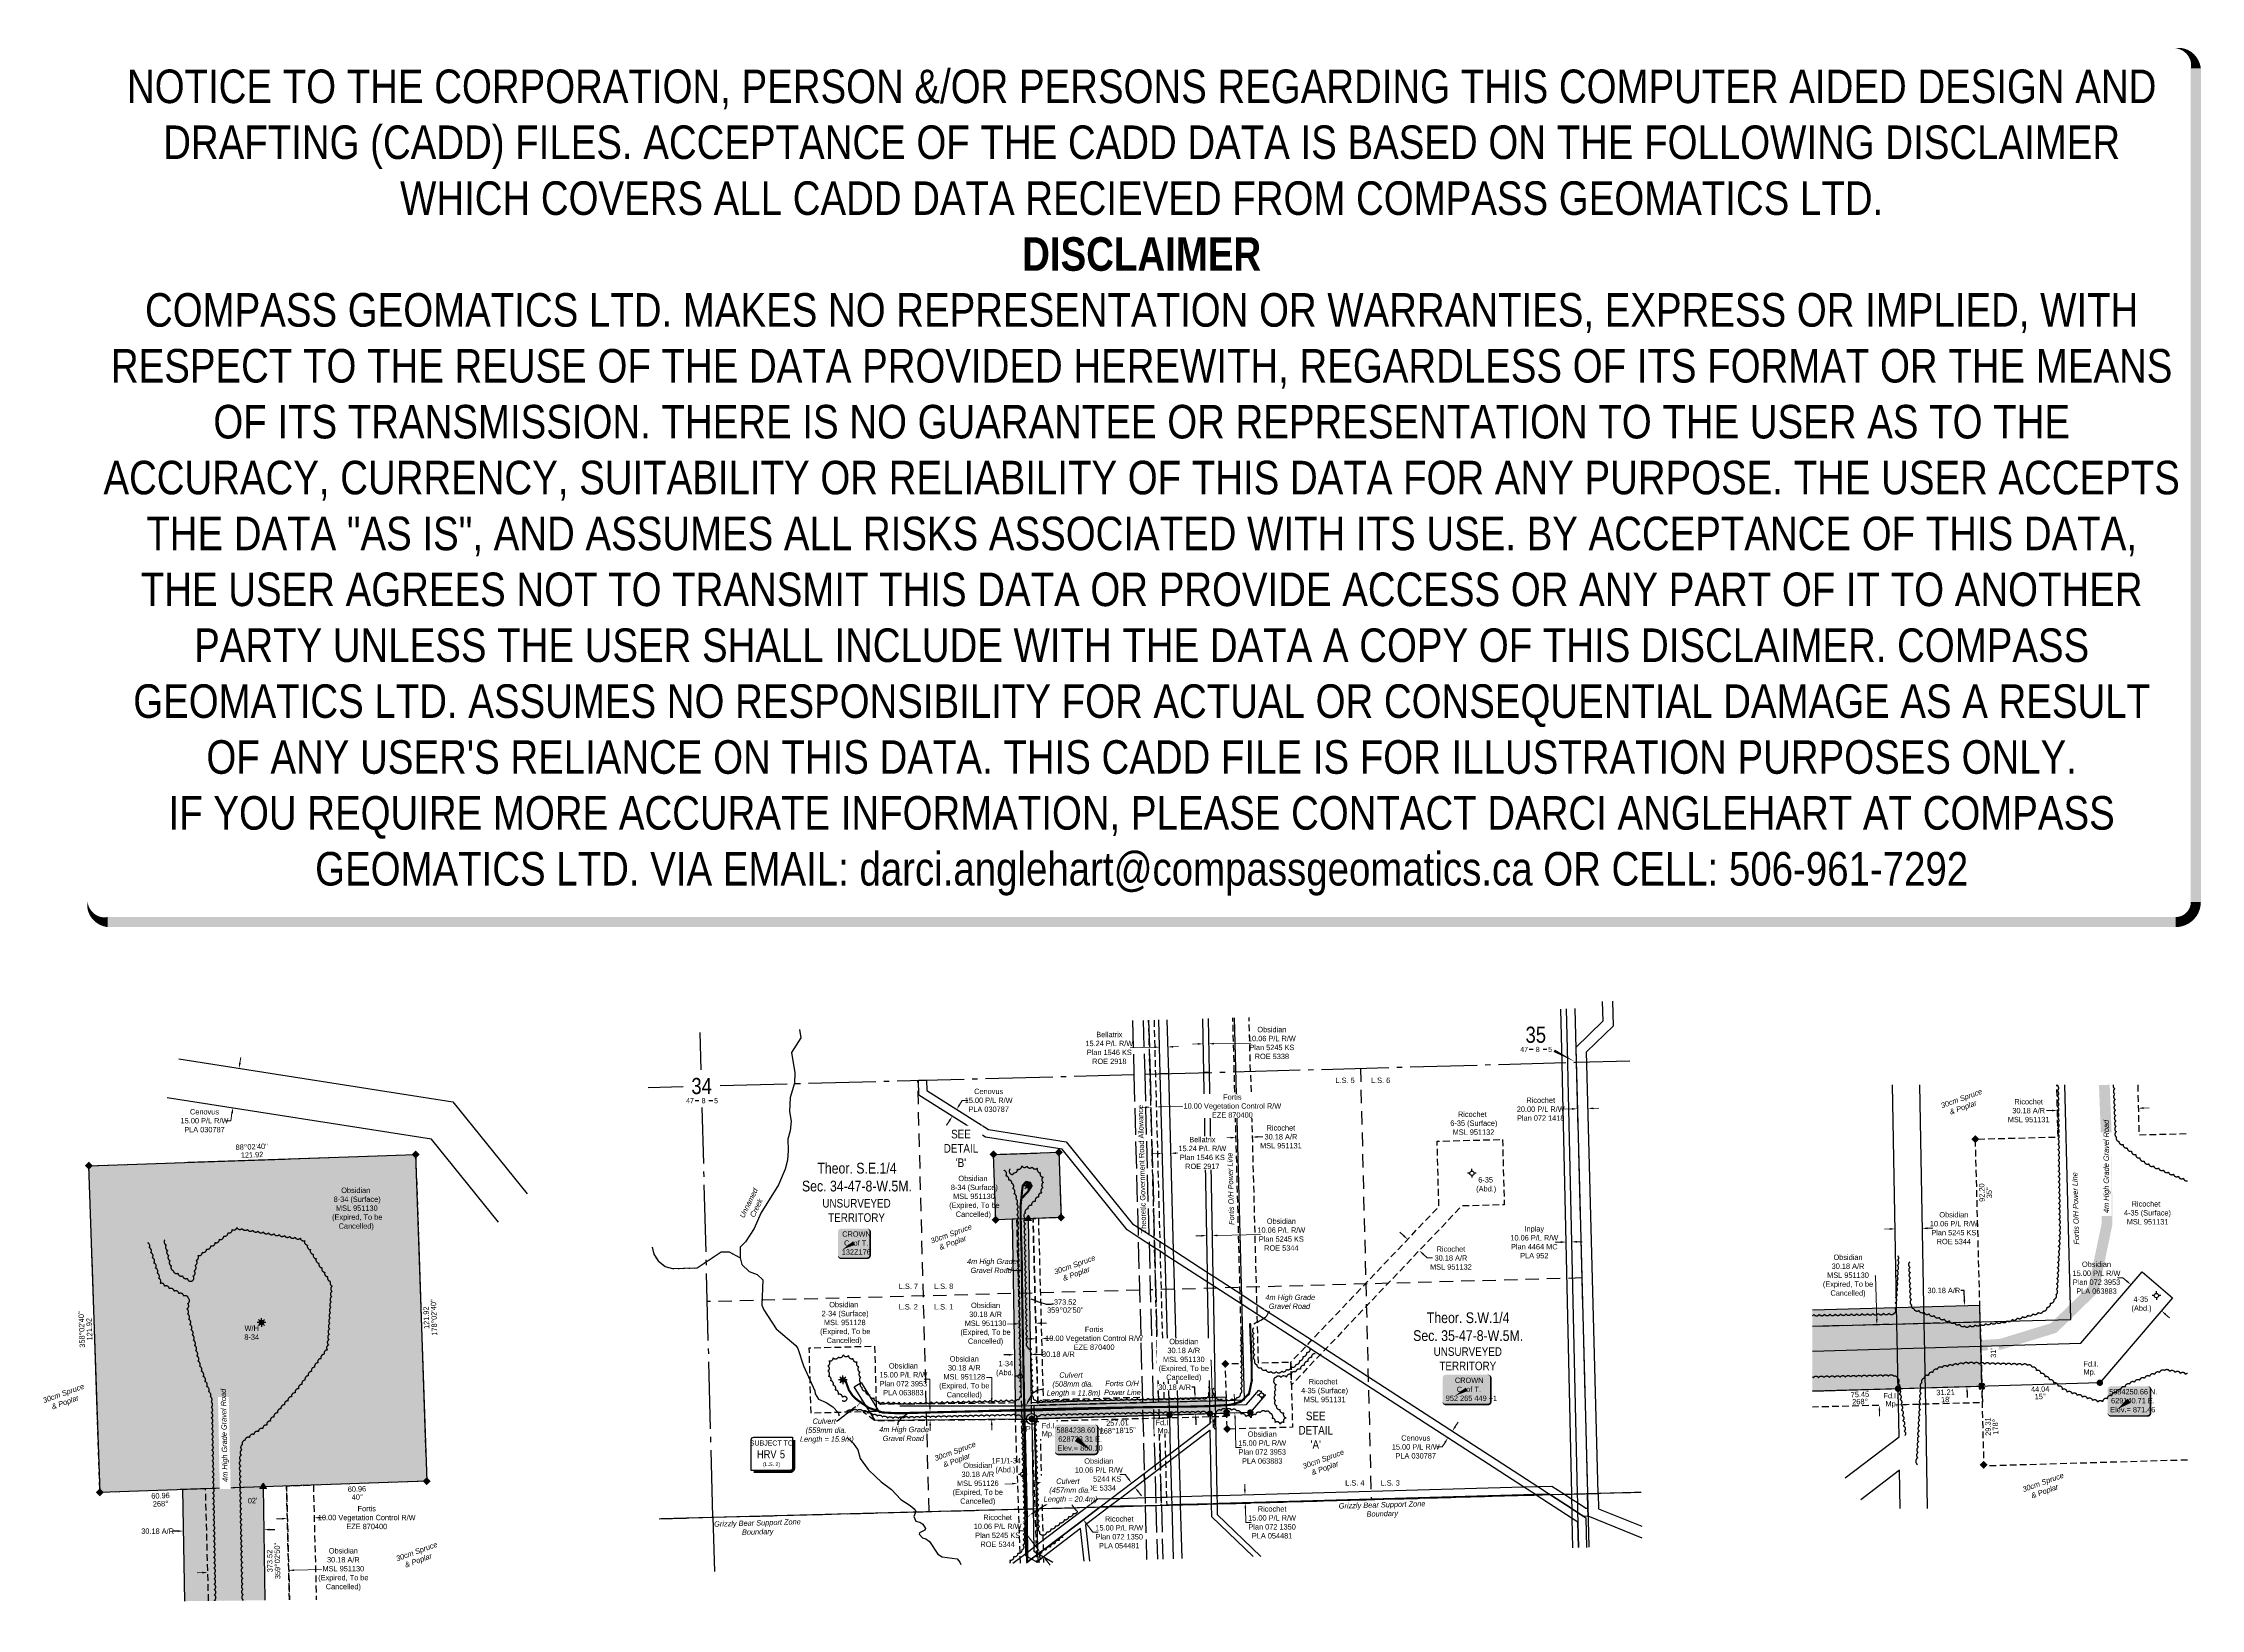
# Model space of a CAD drawing. Extents: x 626891 to 630912, y 5883885 to 5886803.
import ezdxf
from ezdxf.enums import TextEntityAlignment as Align

# ---------------------------------------------------------------- set-up
doc = ezdxf.new("R2010")
doc.units = 0
doc.header["$LTSCALE"] = 5
doc.header["$PDSIZE"] = 0.5
for name, pattern in [('0', [1, 1, 0]), ('DASHDOT2', [12.7, 6.35, -3.175, 0, -3.175]), ('foc-ACCESSROAD', [3.75, 2.5, -1.25]), ('foc-FLOWLINE', [3.75, 2.5, -1.25]), ('foc-LSD', [8, 5, -3]), ('foc-QUARTERLINE', [33, 25, -3, 2, -3]), ('foc-TRAV', [1.875, 1.25, -0.625]), ('foc-UNSURVEYED', [12.5, 10, -2.5]), ('foc-WHEELTRACKS', [2, 0.4, -1.6])]:
    doc.linetypes.add(name, pattern=pattern)
doc.layers.get('Defpoints').update_dxf_attribs({"color": 9})
for name, color, linetype in [('10', 1, 'Continuous'), ('35', 37, 'Continuous'), ('9', 3, 'Continuous'), ('AS-OWNER', 7, 'Continuous'), ('AS-POWER', 104, 'foc-POWER'), ('AS-ROADS', 254, 'Continuous'), ('AS-WILDLIFE', 131, 'DASHDOT2'), ('C-AR', 13, 'foc-ACCESSROAD'), ('C-RW', 13, 'Continuous'), ('C-SYMBOL', 7, 'Continuous'), ('C-WS', 13, 'foc-ACCESSROAD'), ('C-WS-S', 8, 'Continuous'), ('CG-NOTES', 7, 'Continuous'), ('CTW', 7, 'Continuous'), ('DETAIL-T', 7, 'Continuous'), ('F-AR', 190, 'foc-ACCESSROAD'), ('F-EZE', 190, 'foc-FLOWLINE'), ('F-RW', 190, 'Continuous'), ('F-WS', 190, 'foc-ACCESSROAD'), ('F-WS-S', 8, 'Continuous'), ('L-BD', 7, 'Continuous'), ('L-BD1', 253, 'Continuous'), ('L-MON', 1, 'Continuous'), ('L-MON-T', 1, 'Continuous'), ('L-QSEC', 8, 'foc-QUARTERLINE'), ('L-ROAD-T', 7, 'Continuous'), ('L-SECLBL', 7, 'Continuous'), ('L-SECTION-LSD', 7, 'foc-LSD'), ('L-UNS-T', 3, 'Continuous'), ('L-USEC', 7, 'foc-UNSURVEYED'), ('P-PROPOSED', 10, 'Continuous'), ('P-PROPOSED-H', 21, 'Continuous'), ('P-TRAV', 4, 'foc-TRAV'), ('P-TXT', 4, 'Continuous'), ('T-BUSH', 110, '0'), ('T-BUSH-T', 110, 'Continuous'), ('T-WATER', 160, 'Continuous'), ('T-WATER-P3', 160, 'foc-WHEELTRACKS'), ('T-WATER-T', 170, 'Continuous')]:
    doc.layers.add(name, color=color, linetype=linetype)
for name, color, linetype, lineweight in [('AS-GENERAL', 48, 'Continuous', 18), ('C-RW-T', 13, 'Continuous', 9), ('C-WS-T', 13, 'Continuous', 9), ('F-AR-T', 190, 'Continuous', 9), ('F-EZE-T', 190, 'Continuous', 9), ('F-RW-T', 190, 'Continuous', 9), ('F-WS-T', 190, 'Continuous', 9), ('T-TEXT', 48, 'Continuous', 18)]:
    doc.layers.add(name, color=color, linetype=linetype, lineweight=lineweight)
doc.layers.add('DISCLAIMER', color=7, linetype='Continuous', plot=False)
doc.styles.add('100L', font='ARIALN.TTF', dxfattribs={"height": 11})
doc.styles.add('175L', font='ARIALN.TTF', dxfattribs={"height": 20})
doc.styles.add('240', font='ARIALN.TTF', dxfattribs={"height": 30})
doc.styles.add('80', font='ARIALN.TTF', dxfattribs={"height": 10})
doc.styles.add('80CG', font='ARIALN.TTF', dxfattribs={"height": 10})
doc.styles.add('80L', font='ARIALN.TTF', dxfattribs={"height": 10})
doc.styles.add('foc-LtypeFont', font='ARIALN.TTF', dxfattribs={"height": 7.35})
doc.styles.add('HRV', font='ARIALN.TTF', dxfattribs={"height": 3})
doc.styles.add('SIMPLEX', font='ARIALN.TTF')
doc.linetypes.add('foc-POWER', pattern='A,6,-1,["P",foc-LtypeFont,S=0.2,R=0,X=-0.625,Y=-0.75],-1.24,4', length=12.24)
doc.linetypes.add('foc-TOPO-flowdirection-NOLINE', pattern='A,0,[">",foc-LtypeFont,S=0.3,R=0,X=0,Y=-0.945],-20,[">",foc-LtypeFont,S=0.3,R=0,X=0,Y=-0.945],0', length=20)
doc.dimstyles.new('Compass 5 000', dxfattribs={"dimscale": 5, "dimtxt": 9, "dimasz": 2, "dimexe": 0.2, "dimexo": 0.0625, "dimgap": 0.5, "dimtad": 0, "dimtih": 1, "dimtoh": 1, "dimzin": 0, "dimdsep": 46, "dimtxsty": '80CG', "dimcen": 0.1, "dimse1": 1, "dimse2": 1, "dimclrd": 256, "dimclrt": 256, "dimaunit": 1, "dimadec": 4, "dimazin": 0, "dimtfac": 0.06, "dimtofl": 0, "dimtmove": 0, "dimatfit": 1, "dimfxl": 0.2, "dimtolj": 1, "dimtzin": 0, "dimlwd": -1, "dimarcsym": 0})

# ---------------------------------------------------------------- blocks, each defined once
blk = doc.blocks.new('GABD')
for p, q in [((-0.81, 0), (-1.62, 0)), ((0, 0.81), (0, 1.62)), ((1.62, 0), (0.81, 0)), ((0, -0.81), (0, -1.62))]:
    blk.add_line(p, q)
blk.add_circle((0, 0), 0.8)
blk = doc.blocks.new('fdia')
at = {"color": 255, "const_width": 1}
blk.add_lwpolyline([(-0.5, 0, 1), (0.5, 0, 1)], format="xyb", close=True, dxfattribs=at)
blk = doc.blocks.new('Fdiaa')
blk.add_blockref('fdia', (0, 0))
blk = doc.blocks.new('fdib')
at = {"color": 1, "const_width": 1.6}
blk.add_lwpolyline([(-0.4, 0, 1), (0.4, 0, 1)], format="xyb", close=True, dxfattribs=at)
at = {"color": 1}
blk.add_circle((0, 0), 0.8, dxfattribs=at)
blk = doc.blocks.new('Fdibb')
blk.add_blockref('fdib', (0, 0))
blk = doc.blocks.new('fdicc')
for name in ['Fdibb', 'Fdiaa']:
    blk.add_blockref(name, (0, 0))
blk = doc.blocks.new('FDI')
blk.add_blockref('fdicc', (0, 0))
blk = doc.blocks.new('*D600')
at = {"layer": 'C-WS-T', "transparency": 16777216}
for p, q in [((628697.1, 5884118), (628673.9, 5884117.3)), ((628747.3, 5884119.7), (628757.3, 5884120.1))]:
    blk.add_line(p, q, dxfattribs=at)
for points in [[(628697.1, 5884119.7), (628697.2, 5884116.4), (628707.1, 5884118.4)], [(628747.2, 5884121.4), (628747.3, 5884118.1), (628737.3, 5884119.4)]]:
    blk.add_solid(points, dxfattribs=at)
at = {"layer": 'Defpoints', "color": 0, "transparency": 16777216}
for p in [(628707.1, 5884118.4), (628708.2, 5884085.9), (628738.4, 5884086.9)]:
    blk.add_point(p, dxfattribs=at)
at = {"layer": 'C-WS-T', "transparency": 16777216, "insert": (628632.8, 5884117.3), "char_height": 10, "attachment_point": 5, "style": '80CG', "bg_fill": 3, "box_fill_scale": 1.1, "bg_fill_color": 256, "bg_fill_true_color": 13158600, "bg_fill_transparency": 0}
blk.add_mtext('\\A1;Obsidian\\P30.18 A/R\\PMSL 951126\\P{\\A0;(Expired, To be \\PCancelled)}', dxfattribs=at)
blk = doc.blocks.new('*U606')
at = {"layer": '35', "color": 3}
blk.add_circle((0, 0), 10, dxfattribs=at)
at = {"layer": '35', "color": 3, "style": '80'}
blk.add_attdef('RP_001', (-21, -23.4), '', height=10, dxfattribs=at)
blk = doc.blocks.new('L-SECLBL')
at = {"layer": '9', "color": 7}
for p, q in [((-5.1, -27.8), (-12.3, -27.8)), ((20.7, -27.8), (13.5, -27.8))]:
    blk.add_line(p, q, dxfattribs=at)
at = {"layer": '10', "color": 2, "style": 'SIMPLEX'}
blk.add_attdef('SEC', text='', height=30, dxfattribs=at).set_placement((0, 0), align=Align.MIDDLE)
at = {"layer": '10', "color": 5, "style": '80L'}
blk.add_attdef('TWP', text='', height=9.5, dxfattribs=at).set_placement((-14.4, -27.4), align=Align.MIDDLE_RIGHT)
blk.add_attdef('RGE', text='', height=9.5, dxfattribs=at).set_placement((3.6, -27.4), align=Align.MIDDLE_CENTER)
blk.add_attdef('MER', text='', height=9.5, dxfattribs=at).set_placement((23.2, -27.4), align=Align.MIDDLE_LEFT)
blk = doc.blocks.new('HRV')
blk.add_lwpolyline([(-35.1, 31.6), (37.2, 31.6), (37.2, -25.5, -0.414214), (32.2, -30.5), (-40.1, -30.5), (-40.1, 26.6, -0.414214)], format="xyb", close=True)
at = {"const_width": 5, "flags": 128}
blk.add_lwpolyline([(-35.1, -33), (32.2, -33, 0.414214), (39.7, -25.5), (39.7, 26.6)], format="xyb", dxfattribs=at)
at = {"style": '80L'}
blk.add_text('SUBJECT TO', height=9.5, dxfattribs=at).set_placement((-2, 13.1), align=Align.BOTTOM_CENTER)
blk.add_attdef('(N.W.1/4 00)', text='', height=7.12, dxfattribs=at).set_placement((-2, -24.4), align=Align.BOTTOM_CENTER)
at = {"layer": 'CTW', "color": 3, "style": 'HRV'}
blk.add_text('HRV', height=15, dxfattribs=at).set_placement((-10.9, -0.2), align=Align.MIDDLE_CENTER)
blk.add_attdef('0', text='', height=15, dxfattribs=at).set_placement((18.3, -0.2), align=Align.MIDDLE_CENTER)
blk = doc.blocks.new('*D613')
at = {"layer": 'C-RW-T', "transparency": 16777216}
for p, q in [((628907.3, 5884135.1), (628897.3, 5884135.1)), ((628913.4, 5884127.2), (628907.3, 5884135.1)), ((628931.6, 5884103.2), (628937.6, 5884095.3))]:
    blk.add_line(p, q, dxfattribs=at)
for points in [[(628914.7, 5884128.2), (628912.1, 5884126.2), (628919.4, 5884119.2)], [(628932.9, 5884104.3), (628930.3, 5884102.2), (628925.5, 5884111.2)]]:
    blk.add_solid(points, dxfattribs=at)
at = {"layer": 'Defpoints', "color": 0, "transparency": 16777216}
for p in [(628918.2, 5884118.3), (628919.4, 5884119.2), (628924.3, 5884110.3)]:
    blk.add_point(p, dxfattribs=at)
at = {"layer": 'C-RW-T', "transparency": 16777216, "insert": (628858.3, 5884135.1), "char_height": 10, "attachment_point": 5, "style": '80CG'}
blk.add_mtext('\\A1;Obsidian\\P10.06 P/L R/W\\PPlan 5244 KS\\PROE 5334', dxfattribs=at)
blk = doc.blocks.new('*D614')
at = {"layer": 'C-RW-T', "transparency": 16777216}
for p, q in [((629049.4, 5884580.3), (629039.4, 5884580.1)), ((629079.5, 5884580.8), (629159.4, 5884582.3))]:
    blk.add_line(p, q, dxfattribs=at)
for points in [[(629049.4, 5884581.9), (629049.4, 5884578.6), (629059.4, 5884580.4)], [(629079.4, 5884582.5), (629079.5, 5884579.1), (629069.5, 5884580.6)]]:
    blk.add_solid(points, dxfattribs=at)
at = {"layer": 'Defpoints', "color": 0, "transparency": 16777216}
for p in [(629069.5, 5884580.6), (629062, 5884440.4), (629072, 5884440.6)]:
    blk.add_point(p, dxfattribs=at)
at = {"layer": 'C-RW-T', "transparency": 16777216, "insert": (629198.5, 5884582.3), "char_height": 10, "attachment_point": 5, "style": '80CG'}
blk.add_mtext('\\A1;Obsidian\\P10.06 P/L R/W\\PPlan 5245 KS\\PROE 5344', dxfattribs=at)
blk = doc.blocks.new('*D615')
at = {"layer": 'C-WS-T', "transparency": 16777216}
for p, q in [((628658.7, 5884315.8), (628648.7, 5884315.8)), ((628658.7, 5884277.8), (628658.7, 5884315.8)), ((628658.7, 5884227.6), (628658.7, 5884217.6))]:
    blk.add_line(p, q, dxfattribs=at)
for points in [[(628660.4, 5884277.8), (628657, 5884277.8), (628658.7, 5884267.8)], [(628660.4, 5884227.6), (628657, 5884227.6), (628658.7, 5884237.6)]]:
    blk.add_solid(points, dxfattribs=at)
at = {"layer": 'Defpoints', "color": 0, "transparency": 16777216}
for p in [(628586, 5884267.8), (628586, 5884237.6), (628658.7, 5884267.8)]:
    blk.add_point(p, dxfattribs=at)
at = {"layer": 'C-WS-T', "transparency": 16777216, "insert": (628607.6, 5884315.8), "char_height": 10, "attachment_point": 5, "style": '80CG'}
blk.add_mtext('\\A1;Obsidian\\P30.18 A/R\\PMSL 951128\\P{\\A0;(Expired, To be \\PCancelled)}', dxfattribs=at)
blk = doc.blocks.new('*D608')
at = {"layer": 'Defpoints', "color": 0, "transparency": 16777216}
for p in [(628738.8, 5884492.6), (628748.8, 5884492.9), (628751.6, 5884388.5)]:
    blk.add_point(p, dxfattribs=at)
at = {"layer": 'F-EZE-T', "transparency": 16777216}
for p, q in [((628731.6, 5884387.9), (628721.6, 5884387.7)), ((628761.6, 5884388.7), (628771.6, 5884389))]:
    blk.add_line(p, q, dxfattribs=at)
for points in [[(628731.5, 5884389.6), (628731.6, 5884386.3), (628741.6, 5884388.2)], [(628761.5, 5884390.4), (628761.6, 5884387.1), (628751.6, 5884388.5)]]:
    blk.add_solid(points, dxfattribs=at)
at = {"layer": 'F-EZE-T', "transparency": 16777216, "insert": (628849.5, 5884389), "char_height": 10, "attachment_point": 5, "style": '80CG'}
blk.add_mtext('\\A1;Fortis\\P10.00 Vegetation Control R/W\\PEZE 870400', dxfattribs=at)
blk = doc.blocks.new('*D609')
at = {"layer": 'Defpoints', "color": 0, "transparency": 16777216}
for p in [(628965.4, 5884820.3), (628958.9, 5884689.9), (628968.8, 5884690.2)]:
    blk.add_point(p, dxfattribs=at)
at = {"layer": 'F-EZE-T', "transparency": 16777216}
for p, q in [((628945.5, 5884819.8), (628935.5, 5884819.5)), ((628975.4, 5884820.5), (629029.2, 5884822))]:
    blk.add_line(p, q, dxfattribs=at)
for points in [[(628945.4, 5884821.4), (628945.5, 5884818.1), (628955.5, 5884820)], [(628975.4, 5884822.2), (628975.5, 5884818.9), (628965.4, 5884820.3)]]:
    blk.add_solid(points, dxfattribs=at)
at = {"layer": 'F-EZE-T', "transparency": 16777216, "insert": (629107.2, 5884822), "char_height": 10, "attachment_point": 5, "style": '80CG', "bg_fill": 3, "box_fill_scale": 1.1, "bg_fill_color": 256, "bg_fill_true_color": 13158600, "bg_fill_transparency": 0}
blk.add_mtext('\\A1;Fortis\\P10.00 Vegetation Control R/W\\PEZE 870400', dxfattribs=at)
blk = doc.blocks.new('*D610')
at = {"layer": 'Defpoints', "color": 0, "transparency": 16777216}
for p in [(628585.3, 5884803), (628604.9, 5884808.4), (628596.9, 5884795.7)]:
    blk.add_point(p, dxfattribs=at)
at = {"layer": 'F-RW-T', "transparency": 16777216}
for p, q in [((628598.6, 5884824.2), (628603.9, 5884832.6)), ((628603.9, 5884832.6), (628613.9, 5884832.6)), ((628579.9, 5884794.6), (628574.6, 5884786.1))]:
    blk.add_line(p, q, dxfattribs=at)
for points in [[(628578.5, 5884795.5), (628581.3, 5884793.7), (628585.3, 5884803)], [(628597.2, 5884825), (628600, 5884823.3), (628593.3, 5884815.7)]]:
    blk.add_solid(points, dxfattribs=at)
at = {"layer": 'F-RW-T', "transparency": 16777216, "insert": (628653, 5884832.6), "char_height": 10, "attachment_point": 5, "style": '80CG'}
blk.add_mtext('\\A1;Cenovus\\P15.00 P/L R/W\\PPLA 030787', dxfattribs=at)
blk = doc.blocks.new('*D611')
at = {"layer": 'Defpoints', "color": 0, "transparency": 16777216}
for p in [(629113.9, 5884096.8), (629114.4, 5884081.9), (629130.8, 5884097.3)]:
    blk.add_point(p, dxfattribs=at)
at = {"layer": 'F-RW-T', "transparency": 16777216}
for p, q in [((629130.5, 5884107.3), (629130.2, 5884117.3)), ((629131.5, 5884072.4), (629132.2, 5884045.8)), ((629132.2, 5884045.8), (629142.2, 5884045.8))]:
    blk.add_line(p, q, dxfattribs=at)
for points in [[(629132.2, 5884107.4), (629128.8, 5884107.3), (629130.8, 5884097.3)], [(629133.1, 5884072.4), (629129.8, 5884072.3), (629131.2, 5884082.4)]]:
    blk.add_solid(points, dxfattribs=at)
at = {"layer": 'F-RW-T', "transparency": 16777216, "insert": (629181.3, 5884045.8), "char_height": 10, "attachment_point": 5, "style": '80CG'}
blk.add_mtext('\\A1;Ricochet\\P15.00 P/L R/W\\PPlan 072 1350\\PPLA 054481', dxfattribs=at)
blk = doc.blocks.new('*D612')
at = {"layer": 'Defpoints', "color": 0, "transparency": 16777216}
for p in [(628974.3, 5884828.7), (628989.6, 5884829.1), (628992.2, 5884733.9)]:
    blk.add_point(p, dxfattribs=at)
at = {"layer": 'F-RW-T', "transparency": 16777216}
for p, q in [((628966.9, 5884733.3), (628957, 5884733)), ((629002.2, 5884734.2), (629012.2, 5884734.5))]:
    blk.add_line(p, q, dxfattribs=at)
for points in [[(628966.9, 5884734.9), (628967, 5884731.6), (628976.9, 5884733.5)], [(629002.1, 5884735.9), (629002.2, 5884732.6), (628992.2, 5884733.9)]]:
    blk.add_solid(points, dxfattribs=at)
at = {"layer": 'F-RW-T', "transparency": 16777216, "insert": (629051.3, 5884734.5), "char_height": 10, "attachment_point": 5, "style": '80CG', "bg_fill": 3, "box_fill_scale": 1.1, "bg_fill_color": 256, "bg_fill_true_color": 13158600, "bg_fill_transparency": 0}
blk.add_mtext('\\A1;Bellatrix\\P15.24 P/L R/W\\PPlan 1546 KS\\PROE 2917', dxfattribs=at)
blk = doc.blocks.new('*U621')
h = blk.add_hatch(color=255)
edge = h.paths.add_edge_path()
edge.add_line((-24, -28.5), (24, -28.5))
edge.add_arc((24, -22.5), 6, 270, 360)
edge.add_line((30, -22.5), (30, 21))
edge.add_arc((24, 21), 6, 0, 90)
edge.add_line((24, 27), (-24, 27))
edge.add_arc((-24, 21), 6, 90, 180)
edge.add_line((-30, 21), (-30, -22.5))
edge.add_arc((-24, -22.5), 6, 180, 270)
at = {"color": 14, "flags": 128}
blk.add_lwpolyline([(-24, -28.5, 3, 3, 0), (24, -28.5, 3, 3, 0.414214), (30, -22.5, 3, 3, 0), (30, 21, 3, 0, 0.414214), (24, 27, 0, 0, 0), (-24, 27, 0, 0, 0.414214), (-30, 21, 0, 0, 0), (-30, -22.5, 0, 3, 0.414214)], format="xyseb", close=True, dxfattribs=at)
blk.add_lwpolyline([(-21.6, -12.1, 0, 7.5, 0), (0, 0, 0, 0, 0)], format="xyseb", dxfattribs=at)
at = {"color": 14, "style": '80'}
blk.add_attdef('ENTER_TEXT_001', (-26.8, -4.9), '', height=10, dxfattribs=at)
blk = doc.blocks.new('GAS')
h = blk.add_hatch(color=255)
h.dxf.hatch_style = 1
edge = h.paths.add_edge_path()
edge.add_arc((0, 0), 0.9, 0, 360)
for p, q in [((-0.81, 0), (-1.62, 0)), ((-0.57, 0.57), (-1.14, 1.14)), ((0, 0.81), (0, 1.62)), ((0.57, 0.57), (1.14, 1.14)), ((1.62, 0), (0.81, 0)), ((-0.57, -0.57), (-1.14, -1.14)), ((0, -0.81), (0, -1.62)), ((1.14, -1.14), (0.57, -0.57))]:
    blk.add_line(p, q)
blk.add_circle((0, 0), 0.8)
blk = doc.blocks.new('*D616')
at = {"layer": 'Defpoints', "color": 0, "transparency": 16777216}
for p in [(629413.9, 5884552.1), (629435.8, 5884531.3), (629455.8, 5884552.5)]:
    blk.add_point(p, dxfattribs=at)
at = {"layer": 'F-AR-T', "transparency": 16777216}
for p, q in [((629426.7, 5884580.1), (629419.4, 5884587)), ((629463.1, 5884545.6), (629470.3, 5884538.7)), ((629470.3, 5884538.7), (629480.3, 5884538.7))]:
    blk.add_line(p, q, dxfattribs=at)
for points in [[(629427.8, 5884581.4), (629425.5, 5884578.9), (629433.9, 5884573.3)], [(629464.2, 5884546.8), (629461.9, 5884544.4), (629455.8, 5884552.5)]]:
    blk.add_solid(points, dxfattribs=at)
at = {"layer": 'F-AR-T', "transparency": 16777216, "insert": (629514.6, 5884538.7), "char_height": 10, "attachment_point": 5, "style": '80CG'}
blk.add_mtext('\\A1;Ricochet\\P30.18 A/R\\PMSL 951132', dxfattribs=at)
blk = doc.blocks.new('*D617')
at = {"layer": 'Defpoints', "color": 0, "transparency": 16777216}
for p in [(629729.4, 5884568.5), (629731.7, 5884463.9), (629741.8, 5884464.1)]:
    blk.add_point(p, dxfattribs=at)
at = {"layer": 'F-RW-T', "transparency": 16777216}
for p, q in [((629719.4, 5884568.3), (629709.1, 5884568)), ((629749.4, 5884568.9), (629759.4, 5884569.1))]:
    blk.add_line(p, q, dxfattribs=at)
for points in [[(629719.4, 5884569.9), (629719.4, 5884566.6), (629729.4, 5884568.5)], [(629749.4, 5884570.6), (629749.5, 5884567.3), (629739.4, 5884568.7)]]:
    blk.add_solid(points, dxfattribs=at)
at = {"layer": 'F-RW-T', "transparency": 16777216, "insert": (629670, 5884568), "char_height": 10, "attachment_point": 5, "style": '80CG'}
blk.add_mtext('\\A1;Inplay\\P10.06 P/L R/W\\PPlan 4464 MC\\PPLA 952', dxfattribs=at)
blk = doc.blocks.new('*U622')
h = blk.add_hatch(color=255)
edge = h.paths.add_edge_path()
edge.add_line((-39, -28.5), (39, -28.5))
edge.add_arc((39, -22.5), 6, 270, 360)
edge.add_line((45, -22.5), (45, 21))
edge.add_arc((39, 21), 6, 0, 90)
edge.add_line((39, 27), (-39, 27))
edge.add_arc((-39, 21), 6, 90, 180)
edge.add_line((-45, 21), (-45, -22.5))
edge.add_arc((-39, -22.5), 6, 180, 270)
at = {"color": 14, "flags": 128}
blk.add_lwpolyline([(-39, -28.5, 3, 3, 0), (39, -28.5, 3, 3, 0.414214), (45, -22.5, 3, 3, 0), (45, 21, 3, 0, 0.414214), (39, 27, 0, 0, 0), (-39, 27, 0, 0, 0.414214), (-45, 21, 0, 0, 0), (-45, -22.5, 0, 3, 0.414214)], format="xyseb", close=True, dxfattribs=at)
blk.add_lwpolyline([(-21.6, -12.1, 0, 7.5, 0), (0, 0, 0, 0, 0)], format="xyseb", dxfattribs=at)
at = {"color": 14, "style": '80'}
blk.add_attdef('ENTER_TEXT_001', (-26.8, -4.9), '', height=10, dxfattribs=at)
blk = doc.blocks.new('*D618')
at = {"layer": 'C-RW-T', "transparency": 16777216}
for p, q in [((628543.1, 5884312.6), (628533.1, 5884312.6)), ((628543.6, 5884261.6), (628543.1, 5884312.6)), ((628544, 5884226.6), (628544.1, 5884216.6))]:
    blk.add_line(p, q, dxfattribs=at)
for points in [[(628545.3, 5884261.7), (628542, 5884261.6), (628543.7, 5884251.6)], [(628545.7, 5884226.7), (628542.3, 5884226.6), (628543.9, 5884236.6)]]:
    blk.add_solid(points, dxfattribs=at)
at = {"layer": 'Defpoints', "color": 0, "transparency": 16777216}
for p in [(628516.2, 5884251.4), (628516.3, 5884236.4), (628543.9, 5884236.6)]:
    blk.add_point(p, dxfattribs=at)
at = {"layer": 'C-RW-T', "transparency": 16777216, "insert": (628494.1, 5884312.6), "char_height": 10, "attachment_point": 5, "style": '80CG'}
blk.add_mtext('\\A1;Obsidian\\P15.00 P/L R/W\\PPlan 072 3953\\PPLA 063883', dxfattribs=at)
blk = doc.blocks.new('SMONA')
blk.add_hatch(color=255).paths.add_polyline_path([(0, -1.49), (1.49, 0), (0, 1.49), (-1.49, 0)])
blk = doc.blocks.new('SMONAA')
blk.add_blockref('SMONA', (0, 0))
blk = doc.blocks.new('SMONB')
at = {"color": 1}
blk.add_solid([(0, 1.2), (1.2, 0), (-1.2, 0), (0, -1.2)], dxfattribs=at)
blk = doc.blocks.new('SMONBB')
blk.add_blockref('SMONB', (0, 0))
blk = doc.blocks.new('SMONCC')
for name in ['SMONAA', 'SMONBB']:
    blk.add_blockref(name, (0, 0))
blk = doc.blocks.new('FDIBAR')
blk.add_blockref('SMONCC', (0, 0))
blk = doc.blocks.new('TRIA')
blk.add_hatch(color=255).paths.add_polyline_path([(-0.04, 1.52), (-1.47, -0.87), (1.39, -0.87)])
blk = doc.blocks.new('TRIAA')
blk.add_blockref('TRIA', (0, 0))
blk = doc.blocks.new('TRIB')
at = {"color": 1}
blk.add_lwpolyline([(-1.12, -0.67), (-0.04, 1.13), (1.04, -0.67)], close=True, dxfattribs=at)
blk = doc.blocks.new('TRIBB')
blk.add_blockref('TRIB', (0, 0))
blk = doc.blocks.new('TRICC')
for name in ['TRIAA', 'TRIBB']:
    blk.add_blockref(name, (0, 0))
blk = doc.blocks.new('plspike')
blk.add_blockref('TRICC', (0, 0))
blk = doc.blocks.new('*U619')
h = blk.add_hatch(color=254)
edge = h.paths.add_edge_path()
edge.add_line((-34, -28.5), (34, -28.5))
edge.add_arc((34, -22.5), 6, 270, 360)
edge.add_line((40, -22.5), (40, 21))
edge.add_arc((34, 21), 6, 0, 90)
edge.add_line((34, 27), (-34, 27))
edge.add_arc((-34, 21), 6, 90, 180)
edge.add_line((-40, 21), (-40, -22.5))
edge.add_arc((-34, -22.5), 6, 180, 270)
at = {"color": 1, "flags": 128}
blk.add_lwpolyline([(-34, -28.5, 3, 3, 0), (34, -28.5, 3, 3, 0.414214), (40, -22.5, 3, 3, 0), (40, 21, 3, 0, 0.414214), (34, 27, 0, 0, 0), (-34, 27, 0, 0, 0.414214), (-40, 21, 0, 0, 0), (-40, -22.5, 0, 3, 0.414214)], format="xyseb", close=True, dxfattribs=at)
blk.add_lwpolyline([(26.8, -20.5, 0, 10, 0), (0, 0, 5, 5, 0)], format="xyseb", dxfattribs=at)
at = {"color": 1, "style": '80'}
blk.add_attdef('ENTER_TEXT_001', (-36, -5), '', height=10, dxfattribs=at)
blk = doc.blocks.new('TEMP')
h = blk.add_hatch(color=255)
h.dxf.hatch_style = 1
h.paths.add_polyline_path([(0, 0.25), (-0.67, 1.15), (-0.67, 0.67), (-1.15, 0.67), (-0.25, 0), (-1.15, -0.67), (-0.67, -0.67), (-0.67, -1.15), (0, -0.25), (0.67, -1.15), (0.67, -0.67), (1.15, -0.67), (0.25, 0), (1.15, 0.67), (0.67, 0.67), (0.67, 1.15)])
h.paths.add_polyline_path([(0.57, 0.85), (0.57, 0.57), (0.85, 0.57), (0.08, 0), (0.85, -0.57), (0.57, -0.57), (0.57, -0.85), (0, -0.08), (-0.57, -0.85), (-0.57, -0.57), (-0.85, -0.57), (-0.08, 0), (-0.85, 0.57), (-0.57, 0.57), (-0.57, 0.85), (0, 0.08)], flags=16)
h = blk.add_hatch(color=1)
h.dxf.hatch_style = 1
h.paths.add_polyline_path([(0, 0.08), (-0.57, 0.85), (-0.57, 0.57), (-0.85, 0.57), (-0.08, 0), (-0.85, -0.57), (-0.57, -0.57), (-0.57, -0.85), (0, -0.08), (0.57, -0.85), (0.57, -0.57), (0.85, -0.57), (0.08, 0), (0.85, 0.57), (0.57, 0.57), (0.57, 0.85)])
at = {"color": 1}
for p, q in [((-0.08, 0), (0.08, 0)), ((0, 0.08), (0, -0.08))]:
    blk.add_line(p, q, dxfattribs=at)
at = {"color": 255, "flags": 128}
blk.add_lwpolyline([(-0.25, 0), (-1.15, 0.67), (-0.67, 0.67), (-0.67, 1.15), (0, 0.25), (0.67, 1.15), (0.67, 0.67), (1.15, 0.67), (0.25, 0), (1.15, -0.67), (0.67, -0.67), (0.67, -1.15), (0, -0.25), (-0.67, -1.15), (-0.67, -0.67), (-1.15, -0.67)], close=True, dxfattribs=at)
at = {"color": 1, "flags": 128}
blk.add_lwpolyline([(-0.08, 0), (-0.85, 0.57), (-0.57, 0.57), (-0.57, 0.85), (0, 0.08), (0.57, 0.85), (0.57, 0.57), (0.85, 0.57), (0.08, 0), (0.85, -0.57), (0.57, -0.57), (0.57, -0.85), (0, -0.08), (-0.57, -0.85), (-0.57, -0.57), (-0.85, -0.57)], close=True, dxfattribs=at)
blk = doc.blocks.new('*D624')
at = {"layer": 'Defpoints', "color": 0, "transparency": 16777216}
for p in [(628802.7, 5884049.3), (628811.8, 5884037.4), (628829.5, 5884050.8)]:
    blk.add_point(p, dxfattribs=at)
at = {"layer": 'F-RW-T', "transparency": 16777216}
for p, q in [((628814.4, 5884070.7), (628808.3, 5884078.7)), ((628835.6, 5884042.9), (628847.4, 5884027.3)), ((628847.4, 5884027.3), (628857.4, 5884027.3))]:
    blk.add_line(p, q, dxfattribs=at)
for points in [[(628815.7, 5884071.7), (628813, 5884069.7), (628820.4, 5884062.8)], [(628836.9, 5884043.9), (628834.2, 5884041.9), (628829.5, 5884050.8)]]:
    blk.add_solid(points, dxfattribs=at)
at = {"layer": 'F-RW-T', "transparency": 16777216, "insert": (628896.4, 5884027.3), "char_height": 10, "attachment_point": 5, "style": '80CG'}
blk.add_mtext('\\A1;Ricochet\\P15.00 P/L R/W\\PPlan 072 1350\\PPLA 054481', dxfattribs=at)
blk = doc.blocks.new('*D625')
at = {"layer": 'C-WS-T', "transparency": 16777216}
for p, q in [((629067.8, 5884348.2), (629057.8, 5884348.2)), ((629069.7, 5884282.7), (629067.8, 5884348.2)), ((629071.2, 5884232.6), (629071.5, 5884222.6))]:
    blk.add_line(p, q, dxfattribs=at)
for points in [[(629071.4, 5884282.8), (629068, 5884282.7), (629070, 5884272.7)], [(629072.9, 5884232.6), (629069.5, 5884232.5), (629070.9, 5884242.6)]]:
    blk.add_solid(points, dxfattribs=at)
at = {"layer": 'Defpoints', "color": 0, "transparency": 16777216}
for p in [(629055.3, 5884272.3), (629056.2, 5884242.1), (629070.9, 5884242.6)]:
    blk.add_point(p, dxfattribs=at)
at = {"layer": 'C-WS-T', "transparency": 16777216, "insert": (629016.7, 5884348.2), "char_height": 10, "attachment_point": 5, "style": '80CG', "bg_fill": 3, "box_fill_scale": 1.1, "bg_fill_color": 256, "bg_fill_true_color": 13158600, "bg_fill_transparency": 0}
blk.add_mtext('\\A1;Obsidian\\P30.18 A/R\\PMSL 951130\\P(Expired, To be \\PCancelled)', dxfattribs=at)
blk = doc.blocks.new('*D626')
at = {"layer": 'Defpoints', "color": 0, "transparency": 16777216}
for p in [(627460.6, 5884860.4), (627244.3, 5884818.4), (627449, 5884786.3)]:
    blk.add_point(p, dxfattribs=at)
at = {"layer": 'F-RW-T', "transparency": 16777216}
for p, q in [((627257.4, 5884902.3), (627259, 5884912.2)), ((627242.7, 5884808.5), (627240.6, 5884794.6)), ((627240.6, 5884794.6), (627230.6, 5884794.6))]:
    blk.add_line(p, q, dxfattribs=at)
for points in [[(627255.8, 5884902.5), (627259.1, 5884902), (627255.9, 5884892.4)], [(627241.1, 5884808.8), (627244.4, 5884808.3), (627244.3, 5884818.4)]]:
    blk.add_solid(points, dxfattribs=at)
at = {"layer": 'F-RW-T', "transparency": 16777216, "insert": (627191.5, 5884794.6), "char_height": 10, "attachment_point": 5, "style": '80CG'}
blk.add_mtext('\\A1;Cenovus\\P15.00 P/L R/W\\PPLA 030787', dxfattribs=at)
blk = doc.blocks.new('*D627')
at = {"layer": 'Defpoints', "color": 0, "transparency": 16777216}
for p in [(627346.4, 5884036.9), (627395.9, 5884054.3), (627396.4, 5884038.2)]:
    blk.add_point(p, dxfattribs=at)
at = {"layer": 'F-EZE-T', "transparency": 16777216}
for p, q in [((627335.9, 5884052.7), (627325.9, 5884052.5)), ((627405.9, 5884054.6), (627415.9, 5884054.8))]:
    blk.add_line(p, q, dxfattribs=at)
for points in [[(627335.9, 5884054.4), (627336, 5884051.1), (627345.9, 5884053)], [(627405.9, 5884056.2), (627406, 5884052.9), (627395.9, 5884054.3)]]:
    blk.add_solid(points, dxfattribs=at)
at = {"layer": 'F-EZE-T', "transparency": 16777216, "insert": (627493.9, 5884054.8), "char_height": 10, "attachment_point": 5, "style": '80CG'}
blk.add_mtext('\\A1;Fortis\\P10.00 Vegetation Control R/W\\PEZE 870400', dxfattribs=at)
blk = doc.blocks.new('*D628')
at = {"layer": 'Defpoints', "color": 0, "transparency": 16777216}
for p in [(629509, 5884203.3), (629521.5, 5884195.2), (629529.7, 5884207.8)]:
    blk.add_point(p, dxfattribs=at)
at = {"layer": 'F-RW-T', "transparency": 16777216}
for p, q in [((629503.6, 5884194.9), (629498.1, 5884186.5)), ((629522.7, 5884224.3), (629528.1, 5884232.7)), ((629498.1, 5884186.5), (629488.1, 5884186.5))]:
    blk.add_line(p, q, dxfattribs=at)
for points in [[(629502.2, 5884195.8), (629505, 5884194), (629509, 5884203.3)], [(629521.3, 5884225.2), (629524.1, 5884223.4), (629517.2, 5884215.9)]]:
    blk.add_solid(points, dxfattribs=at)
at = {"layer": 'F-RW-T', "transparency": 16777216, "insert": (629449, 5884186.5), "char_height": 10, "attachment_point": 5, "style": '80CG'}
blk.add_mtext('\\A1;Cenovus\\P15.00 P/L R/W\\PPLA 030787', dxfattribs=at)
blk = doc.blocks.new('*D629')
at = {"layer": 'Defpoints', "color": 0, "transparency": 16777216}
for p in [(628760.2, 5883998.1), (628749.3, 5883989.8), (628766.3, 5883990.1)]:
    blk.add_point(p, dxfattribs=at)
at = {"layer": 'F-RW-T', "transparency": 16777216}
for p, q in [((628718.7, 5884030), (628708.7, 5884030)), ((628743.2, 5883997.8), (628718.7, 5884030)), ((628761.4, 5883973.9), (628767.5, 5883965.9))]:
    blk.add_line(p, q, dxfattribs=at)
for points in [[(628744.6, 5883998.8), (628741.9, 5883996.8), (628749.3, 5883989.8)], [(628762.8, 5883974.9), (628760.1, 5883972.9), (628755.4, 5883981.8)]]:
    blk.add_solid(points, dxfattribs=at)
at = {"layer": 'F-RW-T', "transparency": 16777216, "insert": (628669.7, 5884030), "char_height": 10, "attachment_point": 5, "style": '80CG'}
blk.add_mtext('\\A1;Ricochet\\P10.06 P/L R/W\\PPlan 5245 KS\\PROE 5344', dxfattribs=at)
blk = doc.blocks.new('*D634')
at = {"layer": 'Defpoints', "color": 0, "transparency": 16777216}
for p in [(627151.8, 5884029.7), (627153.5, 5883926.9), (627304.3, 5883929.4)]:
    blk.add_point(p, dxfattribs=at)
at = {"layer": 'P-TXT', "transparency": 16777216}
for p, q in [((627141.8, 5884029.6), (627131.8, 5884029.4)), ((627312.6, 5884032.4), (627322.6, 5884032.6))]:
    blk.add_line(p, q, dxfattribs=at)
for points in [[(627312.6, 5884034.1), (627312.6, 5884030.7), (627302.6, 5884032.2)], [(627141.7, 5884031.2), (627141.8, 5884027.9), (627151.8, 5884029.7)]]:
    blk.add_solid(points, dxfattribs=at)
at = {"layer": 'P-TXT', "transparency": 16777216, "insert": (627104.1, 5884029.4), "char_height": 10, "attachment_point": 5, "style": '80CG'}
blk.add_mtext('\\A1;30.18 A/R', dxfattribs=at)
blk = doc.blocks.new('*D635')
at = {"layer": 'Defpoints', "color": 0, "transparency": 16777216}
for p in [(628701.1, 5884359), (628731.3, 5884359.6), (628731.3, 5884358.9)]:
    blk.add_point(p, dxfattribs=at)
at = {"layer": 'P-TXT', "transparency": 16777216}
for p, q in [((628691.1, 5884358.3), (628681.1, 5884358.1)), ((628741.3, 5884359.1), (628755.3, 5884359.3))]:
    blk.add_line(p, q, dxfattribs=at)
for points in [[(628691.1, 5884359.9), (628691.2, 5884356.6), (628701.1, 5884358.4)], [(628741.3, 5884360.8), (628741.3, 5884357.4), (628731.3, 5884358.9)]]:
    blk.add_solid(points, dxfattribs=at)
at = {"layer": 'P-TXT', "transparency": 16777216, "insert": (628783, 5884359.3), "char_height": 10, "attachment_point": 5, "style": '80CG'}
blk.add_mtext('\\A1;30.18 A/R', dxfattribs=at)
blk = doc.blocks.new('*D636')
at = {"layer": 'Defpoints', "color": 0, "transparency": 16777216}
for p in [(629084.4, 5884279.2), (629085.3, 5884249)]:
    blk.add_point(p, dxfattribs=at)
at = {"layer": 'P-TXT', "transparency": 16777216}
for p, q in [((629037.2, 5884297.8), (629027.2, 5884297.8)), ((629037.5, 5884287.8), (629037.2, 5884297.8)), ((629039, 5884237.6), (629039.3, 5884227.6))]:
    blk.add_line(p, q, dxfattribs=at)
for points in [[(629039.2, 5884287.8), (629035.9, 5884287.7), (629037.8, 5884277.8)], [(629040.7, 5884237.7), (629037.3, 5884237.6), (629038.7, 5884247.6)]]:
    blk.add_solid(points, dxfattribs=at)
at = {"layer": 'P-TXT', "transparency": 16777216, "insert": (628999.6, 5884297.8), "char_height": 10, "attachment_point": 5, "style": '80CG', "bg_fill": 3, "box_fill_scale": 1.1, "bg_fill_color": 256, "bg_fill_true_color": 13158600, "bg_fill_transparency": 0}
blk.add_mtext('\\A1;30.18 A/R', dxfattribs=at)
at = {"layer": 'Defpoints', "color": 0, "transparency": 16777216}
blk.add_point((629037.8, 5884277.8), dxfattribs=at)
blk = doc.blocks.new('*D637')
at = {"layer": 'Defpoints', "color": 0, "transparency": 16777216}
for p in [(629749.7, 5884835.4), (629750.2, 5884816.9), (629769.6, 5884835.9)]:
    blk.add_point(p, dxfattribs=at)
at = {"layer": 'F-RW-T', "transparency": 16777216}
for p, q in [((629740.2, 5884816.6), (629721.5, 5884816.1)), ((629780.1, 5884817.7), (629790.1, 5884817.9))]:
    blk.add_line(p, q, dxfattribs=at)
for points in [[(629740.2, 5884818.3), (629740.3, 5884814.9), (629750.2, 5884816.9)], [(629780, 5884819.3), (629780.1, 5884816), (629770.1, 5884817.4)]]:
    blk.add_solid(points, dxfattribs=at)
at = {"layer": 'F-RW-T', "transparency": 16777216, "insert": (629682, 5884816.1), "char_height": 10, "attachment_point": 5, "style": '80CG'}
blk.add_mtext('\\A1;Ricochet\\P20.00 P/L R/W\\PPlan 072 1418', dxfattribs=at)
blk = doc.blocks.new('*D638')
at = {"layer": 'Defpoints', "color": 0, "transparency": 16777216}
for p in [(629113.9, 5884769.7), (629144.1, 5884770.5), (629144.2, 5884764.1)]:
    blk.add_point(p, dxfattribs=at)
at = {"layer": 'F-AR-T', "transparency": 16777216}
for p, q in [((629104.1, 5884763.1), (629094.1, 5884762.8)), ((629154.2, 5884764.4), (629164.2, 5884764.6))]:
    blk.add_line(p, q, dxfattribs=at)
for points in [[(629104, 5884764.7), (629104.1, 5884761.4), (629114.1, 5884763.3)], [(629154.2, 5884766), (629154.3, 5884762.7), (629144.2, 5884764.1)]]:
    blk.add_solid(points, dxfattribs=at)
at = {"layer": 'F-AR-T', "transparency": 16777216, "insert": (629197.7, 5884764.6), "char_height": 10, "attachment_point": 5, "style": '80CG'}
blk.add_mtext('\\A1;Ricochet\\P30.18 A/R\\PMSL 951131', dxfattribs=at)
blk = doc.blocks.new('*D639')
at = {"layer": 'C-RW-T', "transparency": 16777216}
for p, q in [((629042.8, 5884937.7), (629032.8, 5884937.5)), ((629072.9, 5884938.3), (629141.8, 5884939.5))]:
    blk.add_line(p, q, dxfattribs=at)
for points in [[(629042.8, 5884939.4), (629042.9, 5884936.1), (629052.8, 5884937.9)], [(629072.9, 5884939.9), (629072.9, 5884936.6), (629062.9, 5884938.1)]]:
    blk.add_solid(points, dxfattribs=at)
at = {"layer": 'Defpoints', "color": 0, "transparency": 16777216}
for p in [(629052.7, 5884945.2), (629062.7, 5884945.4), (629062.9, 5884938.1)]:
    blk.add_point(p, dxfattribs=at)
at = {"layer": 'C-RW-T', "transparency": 16777216, "insert": (629180.9, 5884939.5), "char_height": 10, "attachment_point": 5, "style": '80CG'}
blk.add_mtext('\\A1;Obsidian\\P10.06 P/L R/W\\PPlan 5245 KS\\PROE 5338', dxfattribs=at)
blk = doc.blocks.new('*D640')
at = {"layer": 'Defpoints', "color": 0, "transparency": 16777216}
for p in [(628971.4, 5884937.3), (628971.5, 5884931.8), (628986.6, 5884937.8)]:
    blk.add_point(p, dxfattribs=at)
at = {"layer": 'F-RW-T', "transparency": 16777216}
for p, q in [((628961.5, 5884931.5), (628917, 5884930.3)), ((628996.7, 5884932.5), (629006.7, 5884932.7))]:
    blk.add_line(p, q, dxfattribs=at)
for points in [[(628961.5, 5884933.2), (628961.6, 5884929.8), (628971.5, 5884931.8)], [(628996.7, 5884934.1), (628996.8, 5884930.8), (628986.8, 5884932.2)]]:
    blk.add_solid(points, dxfattribs=at)
at = {"layer": 'F-RW-T', "transparency": 16777216, "insert": (628877.9, 5884930.3), "char_height": 10, "attachment_point": 5, "style": '80CG'}
blk.add_mtext('\\A1;Bellatrix\\P15.24 P/L R/W\\PPlan 1546 KS\\PROE 2918', dxfattribs=at)
blk = doc.blocks.new('*D641')
at = {"layer": 'C-WS-T', "transparency": 16777216}
for p, q in [((628700.6, 5884415.9), (628688.2, 5884415.6)), ((628750.8, 5884417.2), (628760.8, 5884417.5))]:
    blk.add_line(p, q, dxfattribs=at)
for points in [[(628700.6, 5884417.6), (628700.7, 5884414.2), (628710.6, 5884416.2)], [(628750.8, 5884418.9), (628750.9, 5884415.6), (628740.8, 5884417)]]:
    blk.add_solid(points, dxfattribs=at)
at = {"layer": 'Defpoints', "color": 0, "transparency": 16777216}
for p in [(628710.2, 5884432.5), (628710.6, 5884416.2), (628740.4, 5884433.3)]:
    blk.add_point(p, dxfattribs=at)
at = {"layer": 'C-WS-T', "transparency": 16777216, "insert": (628647.2, 5884415.6), "char_height": 10, "attachment_point": 5, "style": '80CG'}
blk.add_mtext('\\A1;Obsidian\\P30.18 A/R\\PMSL 951130\\P(Expired, To be \\PCancelled)', dxfattribs=at)
blk = doc.blocks.new('*D642')
at = {"layer": 'C-WS-T', "transparency": 16777216}
for p, q in [((627187.6, 5883952.2), (627177.6, 5883951.9)), ((627358.5, 5883956.7), (627409.3, 5883958))]:
    blk.add_line(p, q, dxfattribs=at)
for points in [[(627187.6, 5883953.9), (627187.7, 5883950.5), (627197.6, 5883952.5)], [(627358.4, 5883958.3), (627358.5, 5883955), (627348.5, 5883956.4)]]:
    blk.add_solid(points, dxfattribs=at)
at = {"layer": 'Defpoints', "color": 0, "transparency": 16777216}
for p in [(627196.8, 5883983.1), (627347.7, 5883987.1), (627348.5, 5883956.4)]:
    blk.add_point(p, dxfattribs=at)
at = {"layer": 'C-WS-T', "transparency": 16777216, "insert": (627450.3, 5883958), "char_height": 10, "attachment_point": 5, "style": '80CG'}
blk.add_mtext('\\A1;Obsidian\\P30.18 A/R\\PMSL 951130\\P(Expired, To be \\PCancelled)', dxfattribs=at)
blk = doc.blocks.new('*U646')
h = blk.add_hatch(color=254)
edge = h.paths.add_edge_path()
edge.add_line((-34, -28.5), (34, -28.5))
edge.add_arc((34, -22.5), 6, 270, 360)
edge.add_line((40, -22.5), (40, 21))
edge.add_arc((34, 21), 6, 0, 90)
edge.add_line((34, 27), (-34, 27))
edge.add_arc((-34, 21), 6, 90, 180)
edge.add_line((-40, 21), (-40, -22.5))
edge.add_arc((-34, -22.5), 6, 180, 270)
at = {"color": 1, "flags": 128}
blk.add_lwpolyline([(-34, -28.5, 3, 3, 0), (34, -28.5, 3, 3, 0.414214), (40, -22.5, 3, 3, 0), (40, 21, 3, 0, 0.414214), (34, 27, 0, 0, 0), (-34, 27, 0, 0, 0.414214), (-40, 21, 0, 0, 0), (-40, -22.5, 0, 3, 0.414214)], format="xyseb", close=True, dxfattribs=at)
blk.add_lwpolyline([(-22.4, -16.2, 0, 10, 0), (0, 0, 5, 5, 0)], format="xyseb", dxfattribs=at)
at = {"color": 1, "style": '80'}
blk.add_attdef('ENTER_TEXT_001', (-36, -5), '', height=10, dxfattribs=at)
blk = doc.blocks.new('*D643')
at = {"layer": 'C-RW-T', "transparency": 16777216}
for p, q in [((630766.9, 5884501.9), (630756.9, 5884501.9)), ((630774.5, 5884495.4), (630766.9, 5884501.9)), ((630846.5, 5884433.6), (630854.1, 5884427.1))]:
    blk.add_line(p, q, dxfattribs=at)
for points in [[(630775.5, 5884496.7), (630773.4, 5884494.2), (630782.1, 5884488.9)], [(630847.6, 5884434.8), (630845.5, 5884432.3), (630839, 5884440.1)]]:
    blk.add_solid(points, dxfattribs=at)
at = {"layer": 'Defpoints', "color": 0, "transparency": 16777216}
for p in [(630839, 5884440.1), (630728.3, 5884426.2), (630785.2, 5884377.4)]:
    blk.add_point(p, dxfattribs=at)
at = {"layer": 'C-RW-T', "transparency": 16777216, "insert": (630717.8, 5884501.9), "char_height": 10, "attachment_point": 5, "style": '80CG'}
blk.add_mtext('\\A1;Obsidian\\P15.00 P/L R/W\\PPlan 072 3953\\PPLA 063883', dxfattribs=at)
blk = doc.blocks.new('*D644')
at = {"layer": 'C-WS-T', "transparency": 16777216}
for p, q in [((630305.8, 5884505.2), (630295.8, 5884505.2)), ((630308.2, 5884424.6), (630305.8, 5884505.2)), ((630313.3, 5884253.9), (630313.5, 5884243.9))]:
    blk.add_line(p, q, dxfattribs=at)
for points in [[(630309.9, 5884424.7), (630306.5, 5884424.6), (630308.5, 5884414.6)], [(630314.9, 5884253.9), (630311.6, 5884253.8), (630313, 5884263.9)]]:
    blk.add_solid(points, dxfattribs=at)
at = {"layer": 'Defpoints', "color": 0, "transparency": 16777216}
for p in [(630297.1, 5884414.3), (630301.6, 5884263.5), (630313, 5884263.9)]:
    blk.add_point(p, dxfattribs=at)
at = {"layer": 'C-WS-T', "transparency": 16777216, "insert": (630254.7, 5884505.2), "char_height": 10, "attachment_point": 5, "style": '80CG', "bg_fill": 3, "box_fill_scale": 1.1, "bg_fill_color": 256, "bg_fill_true_color": 13158600, "bg_fill_transparency": 0}
blk.add_mtext('\\A1;Obsidian\\P30.18 A/R\\PMSL 951130\\P(Expired, To be \\PCancelled)', dxfattribs=at)
blk = doc.blocks.new('*D645')
at = {"layer": 'Defpoints', "color": 0, "transparency": 16777216}
for p in [(630442.4, 5884448.7), (630471.8, 5884449.6), (630446.9, 5884297.9)]:
    blk.add_point(p, dxfattribs=at)
at = {"layer": 'P-TXT', "transparency": 16777216}
for p, q in [((630471, 5884478.1), (630461, 5884478.1)), ((630471.5, 5884459.5), (630471, 5884478.1)), ((630476.6, 5884288.8), (630476.9, 5884278.8))]:
    blk.add_line(p, q, dxfattribs=at)
for points in [[(630473.2, 5884459.6), (630469.8, 5884459.5), (630471.8, 5884449.6)], [(630478.2, 5884288.8), (630474.9, 5884288.7), (630476.3, 5884298.8)]]:
    blk.add_solid(points, dxfattribs=at)
at = {"layer": 'P-TXT', "transparency": 16777216, "insert": (630433.3, 5884478.1), "char_height": 10, "attachment_point": 5, "style": '80CG', "bg_fill": 3, "box_fill_scale": 1.1, "bg_fill_color": 256, "bg_fill_true_color": 13158600, "bg_fill_transparency": 0}
blk.add_mtext('\\A1;30.18 A/R', dxfattribs=at)
blk = doc.blocks.new('*D647')
at = {"layer": 'Defpoints', "color": 0, "transparency": 16777216}
for p in [(630644.6, 5884827.1), (630644.9, 5884813.9), (630795.4, 5884831)]:
    blk.add_point(p, dxfattribs=at)
at = {"layer": 'F-AR-T', "transparency": 16777216}
for p, q in [((630634.9, 5884813.7), (630624.9, 5884813.4)), ((630805.7, 5884818.2), (630815.7, 5884818.4))]:
    blk.add_line(p, q, dxfattribs=at)
for points in [[(630634.9, 5884815.3), (630635, 5884812), (630644.9, 5884813.9)], [(630805.7, 5884819.8), (630805.8, 5884816.5), (630795.7, 5884817.9)]]:
    blk.add_solid(points, dxfattribs=at)
at = {"layer": 'F-AR-T', "transparency": 16777216, "insert": (630591.4, 5884813.4), "char_height": 10, "attachment_point": 5, "style": '80CG'}
blk.add_mtext('\\A1;Ricochet\\P30.18 A/R\\PMSL 951131', dxfattribs=at)
blk = doc.blocks.new('*D648')
at = {"layer": 'C-RW-T', "transparency": 16777216}
for p, q in [((630332.6, 5884592.8), (630322.6, 5884592.6)), ((630402.8, 5884594.1), (630412.8, 5884594.3))]:
    blk.add_line(p, q, dxfattribs=at)
for points in [[(630402.8, 5884595.8), (630402.9, 5884592.4), (630392.8, 5884593.9)], [(630332.6, 5884594.5), (630332.6, 5884591.1), (630342.6, 5884593)]]:
    blk.add_solid(points, dxfattribs=at)
at = {"layer": 'Defpoints', "color": 0, "transparency": 16777216}
for p in [(630342.4, 5884603.6), (630392.6, 5884604.5), (630392.8, 5884593.9)]:
    blk.add_point(p, dxfattribs=at)
at = {"layer": 'C-RW-T', "transparency": 16777216, "insert": (630451.9, 5884594.3), "char_height": 10, "attachment_point": 5, "style": '80CG'}
blk.add_mtext('\\A1;Obsidian\\P10.06 P/L R/W\\PPlan 5245 KS\\PROE 5344', dxfattribs=at)
blk = doc.blocks.new('*D649')
at = {"layer": 'C-RW-T', "transparency": 16777216}
for p, q in [((629111.2, 5884274.8), (629110.9, 5884284.8)), ((629112.2, 5884239.8), (629113.8, 5884185.3)), ((629113.8, 5884185.3), (629123.8, 5884185.3))]:
    blk.add_line(p, q, dxfattribs=at)
for points in [[(629112.9, 5884274.8), (629109.5, 5884274.7), (629111.5, 5884264.8)], [(629113.9, 5884239.9), (629110.6, 5884239.8), (629111.9, 5884249.8)]]:
    blk.add_solid(points, dxfattribs=at)
at = {"layer": 'Defpoints', "color": 0, "transparency": 16777216}
for p in [(629111.9, 5884249.8), (629126.3, 5884265.2), (629126.7, 5884250.2)]:
    blk.add_point(p, dxfattribs=at)
at = {"layer": 'C-RW-T', "transparency": 16777216, "insert": (629162.9, 5884185.3), "char_height": 10, "attachment_point": 5, "style": '80CG'}
blk.add_mtext('\\A1;Obsidian\\P15.00 P/L R/W\\PPlan 072 3953\\PPLA 063883', dxfattribs=at)
blk = doc.blocks.new('Disclaimer_Legal')
at = {"layer": 'DISCLAIMER', "color": 254, "flags": 128}
blk.add_lwpolyline([(-3612.9, -1104.6, 37.5, 37.5, 0), (4096.1, -1104.6, 37.5, 37.5, 0.414214), (4171.1, -1029.6, 37.5, 37.5, 0), (4171.1, 2078.7, 37.5, 0, 0.414214), (4096.1, 2153.7, 0, 0, 0), (-3612.9, 2153.7, 0, 0, 0.414214), (-3687.9, 2078.7, 0, 0, 0), (-3687.9, -1029.6, 0, 37.5, 0.414214)], format="xyseb", close=True, dxfattribs=at)
at = {"layer": 'DISCLAIMER', "color": 254, "insert": (241.6, 533.9), "char_height": 125, "width": 7717.568, "attachment_point": 5, "style": '80'}
blk.add_mtext('NOTICE TO THE CORPORATION, PERSON &/OR PERSONS REGARDING THIS COMPUTER AIDED DESIGN AND DRAFTING (CADD) FILES. ACCEPTANCE OF THE CADD DATA IS BASED ON THE FOLLOWING DISCLAIMER WHICH COVERS ALL CADD DATA RECIEVED FROM COMPASS GEOMATICS LTD.\\P{\\fArial Narrow|b1|i0|c0|p34;DISCLAIMER}\\PCOMPASS GEOMATICS LTD. MAKES NO REPRESENTATION OR WARRANTIES, EXPRESS OR IMPLIED, WITH RESPECT TO THE REUSE OF THE DATA PROVIDED HEREWITH, REGARDLESS OF ITS FORMAT OR THE MEANS OF ITS TRANSMISSION. THERE IS NO GUARANTEE OR REPRESENTATION TO THE USER AS TO THE ACCURACY, CURRENCY, SUITABILITY OR RELIABILITY OF THIS DATA FOR ANY PURPOSE. THE USER ACCEPTS THE DATA "AS IS", AND ASSUMES ALL RISKS ASSOCIATED WITH ITS USE. BY ACCEPTANCE OF THIS DATA, THE USER AGREES NOT TO TRANSMIT THIS DATA OR PROVIDE ACCESS OR ANY PART OF IT TO ANOTHER PARTY UNLESS THE USER SHALL INCLUDE WITH THE DATA A COPY OF THIS DISCLAIMER. COMPASS GEOMATICS LTD. ASSUMES NO RESPONSIBILITY FOR ACTUAL OR CONSEQUENTIAL DAMAGE AS A RESULT OF ANY USER\'S RELIANCE ON THIS DATA. THIS CADD FILE IS FOR ILLUSTRATION PURPOSES ONLY.\\PIF YOU REQUIRE MORE ACCURATE INFORMATION, PLEASE CONTACT DARCI ANGLEHART AT COMPASS GEOMATICS LTD. VIA EMAIL: darci.anglehart@compassgeomatics.ca OR CELL: 506-961-7292', dxfattribs=at)

msp = doc.modelspace()

# ---------------------------------------------------------------- hatches: boundary and pattern name
at = {"layer": 'AS-ROADS'}
h = msp.add_hatch(color=256, dxfattribs=at)
h.dxf.hatch_style = 1
h.paths.add_polyline_path([(627256.847, 5884336.232), (627247.847, 5884326.801), (627248.698, 5884335.45), (627228.801, 5884337.408), (627223.934, 5884287.968), (627243.831, 5884286.009), (627244.668, 5884294.512), (627271.311, 5884322.428)])
at = {"layer": 'P-PROPOSED-H'}
h = msp.add_hatch(color=256, dxfattribs=at)
h.dxf.hatch_style = 1
h.paths.add_polyline_path([(627585.002, 5884731.558), (627605.801, 5884122.513), (626996.756, 5884101.714), (626975.956, 5884710.759)])
h = msp.add_hatch(color=256, dxfattribs=at)
h.dxf.hatch_style = 1
h.paths.add_polyline_path([(628783.844, 5884735.824), (628788.004, 5884614.015), (628666.195, 5884609.855), (628662.035, 5884731.664)])
h = msp.add_hatch(color=256, dxfattribs=at)
h.dxf.hatch_style = 1
h.paths.add_polyline_path([(628727.099, 5884611.935), (628696.942, 5884610.905), (628703.147, 5884237.693), (629096.701, 5884249.345), (629095.928, 5884279.506), (628732.804, 5884268.754)])
h = msp.add_hatch(color=256, dxfattribs=at)
h.dxf.hatch_style = 1
h.paths.add_polyline_path([(630503.997, 5884299.589), (630500.131, 5884450.391), (630188.475, 5884441.164), (630188.475, 5884290.247)])
h = msp.add_hatch(color=256, dxfattribs=at)
h.dxf.hatch_style = 1
h.paths.add_polyline_path([(627153.952, 5883898.884), (627304.794, 5883900.621), (627301.278, 5884112.113), (627150.492, 5884106.964)])

# ---------------------------------------------------------------- linework, layer by layer
at = {"layer": 'AS-GENERAL', "const_width": 1, "flags": 128}
for points in [[(628407.907, 5884262.31), (628417.99, 5884274.624)], [(628713.039, 5884266.211), (628724.846, 5884265.666)], [(628716.718, 5884045.833), (628730.766, 5884060.657)]]:
    msp.add_lwpolyline(points, dxfattribs=at)
at = {"layer": 'AS-POWER', "flags": 128}
for points in [[(628487.278, 5884263.378), (628536.763, 5884263.377), (628714.633, 5884263.378), (628744.799, 5884264.158), (628938.884, 5884269.266), (629068.145, 5884272.667), (629129.917, 5884274.294), (629111.175, 5884986.345)], [(630188.475, 5884411.655), (630361.219, 5884416.2), (630670.076, 5884424.334), (630658.575, 5884861.297)], [(628745.344, 5883970.998), (628737.696, 5884263.974)]]:
    msp.add_lwpolyline(points, dxfattribs=at)
at = {"layer": 'AS-ROADS', "flags": 128}
for points, const_width in [([(630732.443, 5884861.297), (630736.001, 5884770.553), (630737.531, 5884602.518), (630712.026, 5884480.348), (630637.811, 5884408.148), (630539.546, 5884378.048), (630358.356, 5884366.243), (630191.686, 5884361.803), (630188.475, 5884361.758)], 20), ([(628724.9, 5883970.432), (628724.448, 5884049.012), (628721.843, 5884162.432), (628719.036, 5884277.538), (628717.102, 5884373.876), (628715.485, 5884471.603), (628714.582, 5884543.971), (628713.716, 5884571.173), (628713.025, 5884596.051), (628712.429, 5884634.808), (628715.177, 5884662.725), (628716.712, 5884673.96), (628722.925, 5884680.635), (628730.399, 5884678.838), (628733.021, 5884672.78), (628726.363, 5884662.402), (628713.855, 5884649.296)], 4), ([(627234.632, 5883899.813), (627234.361, 5883908.304), (627230.906, 5884032.694), (627227.926, 5884226.479), (627241.666, 5884366.064), (627249.341, 5884422.239), (627280.406, 5884455.614), (627317.776, 5884446.629), (627330.886, 5884416.339), (627297.596, 5884364.449), (627235.057, 5884298.921)], 20), ([(629140.214, 5884417.2), (629143.102, 5884343.538), (629143.408, 5884309.931), (629138.307, 5884285.497), (629123.464, 5884271.057), (629103.811, 5884265.037), (629067.573, 5884262.676), (629034.239, 5884261.788), (628939.279, 5884260.46), (628838.857, 5884258.622), (628745.968, 5884256.59), (628635.876, 5884253.085), (628546.871, 5884250.888), (628485.153, 5884249.161), (628455.295, 5884250.748), (628429.46, 5884259.346), (628407.937, 5884274.109), (628399.54, 5884281.998), (628392.447, 5884292.516), (628385.968, 5884310.963)], 4)]:
    msp.add_lwpolyline(points, dxfattribs=dict(at, const_width=const_width))
at = {"layer": 'AS-WILDLIFE', "const_width": 2, "flags": 128}
msp.add_lwpolyline([(628039.209, 5884052.608), (628139.17, 5884055.251), (628902.146, 5884075.428), (628944.69, 5884076.553), (628974.844, 5884077.387), (629769.018, 5884099.365), (629868.98, 5884102.131)], dxfattribs=at)
at = {"layer": 'C-AR', "flags": 128}
msp.add_lwpolyline([(628702.635, 5884268.441), (628451.301, 5884265.85), (628443.242, 5884271.79), (628443.768, 5884252.662), (628419.259, 5884251.989), (628441.508, 5884235.587), (628703.137, 5884238.285)], close=True, dxfattribs=at)
at = {"layer": 'C-RW'}
for points in [[(629062.021, 5884985.005), (629063.869, 5884884.554), (629053.817, 5884884.275), (629051.969, 5884984.732)], [(630249.353, 5884129.083), (630349.714, 5884205.383), (630348.622, 5884264.809), (630348.229, 5884286.155), (630346.851, 5884361.085), (630345.849, 5884415.745), (630337.652, 5884861.297)], [(630387.92, 5884861.297), (630396.091, 5884417.069), (630397.093, 5884362.556), (630398.472, 5884287.618), (630398.869, 5884266.122), (630402.45, 5884071.432)], [(630188.475, 5884365.305), (630688.703, 5884380.115), (630802.807, 5884513.121), (630859.701, 5884464.253), (630724.036, 5884306.153), (630348.066, 5884295.018), (630188.475, 5884290.293)], [(628743.752, 5883970.954), (628722.28, 5883983.243), (628718.314, 5884238.441), (628441.469, 5884235.586), (628402.55, 5884298.556), (628415.306, 5884306.439), (628449.776, 5884250.668), (628733.009, 5884253.589), (629133.642, 5884265.45), (629156.463, 5884292.052), (629167.842, 5884282.278), (629140.709, 5884250.658), (629065.515, 5884248.431), (628733.308, 5884238.596), (628737.14, 5883992.037), (628772.58, 5883971.752)], [(630352.174, 5884071.432), (630350.858, 5884143.088), (630278.569, 5884088.13)], [(629146.23, 5883982.086), (629069.045, 5884056.306), (629068.609, 5884079.969), (629078.662, 5884080.246), (629079.022, 5884060.662), (629160.331, 5883982.477)]]:
    msp.add_lwpolyline(points, dxfattribs=at)
for points in [[(629075.676, 5884242.652), (629078.376, 5884095.834), (629078.65, 5884080.871), (629078.662, 5884080.246), (629068.609, 5884079.969), (629068.598, 5884080.587), (629068.323, 5884095.549), (629066.073, 5884218.045), (628943.43, 5884124.805), (628943.106, 5884137.192), (629065.845, 5884230.504), (629065.626, 5884242.389), (629065.548, 5884246.658), (629065.272, 5884261.644), (629065.072, 5884272.576), (629061.041, 5884491.692), (629061.015, 5884493.047), (629060.707, 5884509.794), (629060.682, 5884511.168), (629053.817, 5884884.275), (629063.869, 5884884.554), (629070.858, 5884504.548), (629070.883, 5884503.196), (629071.191, 5884486.427), (629071.216, 5884485.092), (629075.12, 5884272.841), (629075.32, 5884261.939), (629075.596, 5884246.951), (629075.676, 5884242.652)], [(628878.132, 5884075.163), (628877.619, 5884074.774), (628860.405, 5884074.318), (628860.87, 5884074.671), (628881.277, 5884090.185), (628943.106, 5884137.192), (628943.43, 5884124.807), (628898.483, 5884090.635), (628878.132, 5884075.163)], [(628878.132, 5884075.163), (628877.619, 5884074.774), (628860.405, 5884074.318), (628860.87, 5884074.671), (628881.277, 5884090.185), (628943.106, 5884137.192), (628943.43, 5884124.807), (628898.483, 5884090.635), (628878.132, 5884075.163)]]:
    msp.add_lwpolyline(points, close=True, dxfattribs=at)
at = {"layer": 'C-WS', "flags": 128}
for points in [[(627199.015, 5883899.403), (627193.559, 5884108.435), (626996.756, 5884101.714), (626975.956, 5884710.759), (627585.026, 5884731.559), (627605.722, 5884122.51), (627344.351, 5884113.584), (627349.896, 5883901.14)], [(630188.475, 5884411.654), (630361.219, 5884416.2), (630411.46, 5884417.524), (630500.914, 5884419.818), (630505.119, 5884268.96), (630414.239, 5884266.577), (630363.992, 5884265.264), (630188.475, 5884260.666)]]:
    msp.add_lwpolyline(points, dxfattribs=at)
for points in [[(628783.849, 5884735.824), (628787.987, 5884614.048), (628735.714, 5884612.229), (628744.799, 5884264.158), (628938.884, 5884269.266), (628939.655, 5884269.286), (628969.81, 5884270.079), (628979.812, 5884270.342), (628991.605, 5884270.653), (629006.836, 5884271.054), (629068.145, 5884272.667), (629078.194, 5884272.932), (629096.085, 5884273.391), (629096.926, 5884243.219), (629078.75, 5884242.743), (629068.7, 5884242.48), (629007.661, 5884240.881), (628992.43, 5884240.482), (628980.601, 5884240.172), (628970.598, 5884239.911), (628940.443, 5884239.121), (628939.688, 5884239.101), (628748.487, 5884234.05), (628738.98, 5884233.8), (628738.484, 5884233.787), (628736.007, 5884233.723), (628721.018, 5884233.326), (628715.421, 5884233.177), (628715.327, 5884236.796), (628714.936, 5884251.793), (628714.633, 5884263.378), (628714.418, 5884271.634), (628705.556, 5884611.199), (628666.134, 5884609.925), (628662.035, 5884731.664), (628783.849, 5884735.824)], [(628440.421, 5884374.496), (628443.768, 5884252.662), (628321.934, 5884249.315), (628318.587, 5884371.15)]]:
    msp.add_lwpolyline(points, close=True, dxfattribs=at)
at = {"layer": 'F-AR'}
for p, q in [((629110.837, 5884885.872), (629108.195, 5884986.264)), ((629140.999, 5884886.71), (629138.358, 5884987.081))]:
    msp.add_line(p, q, dxfattribs=at)
at = {"layer": 'F-EZE', "flags": 128}
for points in [[(628961.213, 5884982.28), (628963.839, 5884881.79), (628972, 5884569.401), (628972.475, 5884551.224), (628979.812, 5884270.342), (628969.81, 5884270.079), (628962.292, 5884557.829), (628962.252, 5884559.39), (628961.818, 5884576.004), (628961.776, 5884577.605), (628953.836, 5884881.513), (628951.21, 5884982.009)], [(627349.896, 5883901.14), (627344.351, 5884113.584), (627394.355, 5884115.292), (627399.929, 5883901.716)], [(628745.344, 5883970.998), (628745.262, 5883974.149), (628755.066, 5883981.606), (628755.342, 5883971.275)]]:
    msp.add_lwpolyline(points, dxfattribs=at)
for points in [[(628745.715, 5884612.577), (628754.54, 5884274.424), (628939.394, 5884279.289), (628939.655, 5884269.286), (628938.884, 5884269.266), (628744.799, 5884264.158), (628735.714, 5884612.229), (628745.715, 5884612.577)], [(628745.502, 5883986.959), (628744.939, 5883986.531), (628744.919, 5883987.291), (628744.457, 5884005), (628742.729, 5884071.199), (628738.484, 5884233.787), (628738.98, 5884233.8), (628748.487, 5884234.05), (628752.731, 5884071.464), (628754.271, 5884012.464), (628754.753, 5883993.992), (628745.502, 5883986.959)], [(628984.846, 5884077.663), (628974.844, 5884077.387), (628974.442, 5884092.775), (628973.018, 5884147.302), (628972.694, 5884159.688), (628970.598, 5884239.911), (628980.601, 5884240.172), (628982.508, 5884167.149), (628982.832, 5884154.765), (628984.444, 5884093.056), (628984.835, 5884078.102), (628984.846, 5884077.663)], [(628984.846, 5884077.663), (628974.844, 5884077.387), (628974.442, 5884092.775), (628973.018, 5884147.302), (628972.694, 5884159.688), (628970.598, 5884239.911), (628980.601, 5884240.172), (628982.508, 5884167.149), (628982.832, 5884154.765), (628984.444, 5884093.056), (628984.835, 5884078.102), (628984.846, 5884077.663)]]:
    msp.add_lwpolyline(points, close=True, dxfattribs=at)
at = {"layer": 'F-RW'}
for points in [[(629742.034, 5883998.581), (629740.828, 5884052.934), (629740.426, 5884071.119), (629740.022, 5884089.318), (629739.817, 5884098.554), (629722.688, 5884870.616), (629721.87, 5884902.835), (629719.331, 5885002.829)], [(629729.383, 5885003.101), (629731.922, 5884903.115), (629732.74, 5884870.873), (629749.867, 5884098.833), (629750.226, 5884082.669), (629750.629, 5884064.483), (629751.032, 5884046.311), (629752.085, 5883998.859)], [(628985.364, 5884982.989), (628988.112, 5884882.517), (628972.882, 5884882.095), (628970.134, 5884982.576)], [(627143.627, 5884909.969), (627654.508, 5884830.003), (627792.834, 5884658.409)], [(627739.164, 5884605.641), (627614.355, 5884760.468), (627122.156, 5884837.51)], [(629752.085, 5883998.859), (629751.032, 5884046.311), (629740.828, 5884052.934), (629673.43, 5884096.712), (629672.023, 5884097.628), (629649.699, 5884112.026), (629270.957, 5884357.628), (629245.205, 5884374.329), (629155.945, 5884432.221), (629125.236, 5884452.139), (629074.29, 5884485.183), (629064.115, 5884491.783), (628999.655, 5884533.594), (628984.139, 5884543.659), (628972.475, 5884551.224), (628962.292, 5884557.829), (628931.597, 5884577.735), (628911.095, 5884591.031), (628789.715, 5884741.606), (628647.097, 5884763.929), (628522.843, 5884842.508), (628522.111, 5884870.047), (628537.086, 5884870.444), (628537.606, 5884850.897), (628652.481, 5884778.25), (628797.745, 5884755.513), (628921.248, 5884602.307), (628931.123, 5884595.905), (628961.818, 5884576.004), (628972, 5884569.401), (628983.641, 5884561.852), (628999.158, 5884551.789), (629063.781, 5884509.885), (629073.957, 5884503.287), (629124.756, 5884470.348), (629155.465, 5884450.436), (629255.732, 5884385.424), (629281.487, 5884368.725), (629676.328, 5884112.769), (629698.375, 5884098.469), (629699.941, 5884097.447), (629740.426, 5884071.119), (629750.629, 5884064.483), (629762.065, 5884057.044), (629765.862, 5884054.57), (629767.089, 5883999.274)], [(628698.031, 5883969.688), (628714.849, 5883982.481), (628724.666, 5883989.948), (628739.486, 5884001.218), (628744.457, 5884005), (628754.271, 5884012.464), (628834.704, 5884073.637), (628855.573, 5884089.513), (628881.277, 5884090.185), (628898.483, 5884090.635), (628944.289, 5884091.925), (628974.442, 5884092.775), (628984.444, 5884093.056), (628996.453, 5884093.395), (629011.681, 5884093.851), (629071.397, 5884095.641), (629081.45, 5884095.925), (629649.699, 5884112.026), (629676.328, 5884112.769), (629702.594, 5884113.52), (629726.316, 5884098.179), (629740.022, 5884089.318), (629750.226, 5884082.669), (629766.309, 5884072.188), (629769.727, 5884072.274), (629770.119, 5884057.281), (629762.065, 5884057.044), (629750.629, 5884064.483), (629740.426, 5884071.119), (629699.941, 5884097.447), (629698.375, 5884098.469), (629672.023, 5884097.628), (629650.397, 5884097.059), (629081.724, 5884080.962), (629071.672, 5884080.678), (629012.09, 5884078.887), (628996.862, 5884078.43), (628984.835, 5884078.102), (628974.844, 5884077.387), (628944.69, 5884076.553), (628899.025, 5884075.761), (628878.132, 5884075.163), (628860.87, 5884074.671), (628860.405, 5884074.318), (628817.854, 5884041.967), (628754.753, 5883993.992), (628745.502, 5883986.959), (628744.939, 5883986.531), (628732.525, 5883977.093), (628723.721, 5883970.399)], [(628723.721, 5883970.399), (628732.525, 5883977.093), (628744.939, 5883986.531), (628745.502, 5883986.959), (628754.753, 5883993.992), (628817.854, 5884041.967), (628860.405, 5884074.318), (628877.619, 5884074.774), (628833.768, 5884041.434), (628840.829, 5883973.64)], [(628997.608, 5883977.979), (628994.874, 5884077.995), (629010.103, 5884078.415), (629012.837, 5883978.401)], [(629871.218, 5884016.662), (629770.119, 5884057.281), (629769.727, 5884072.274), (629769.018, 5884099.365), (629789.093, 5884099.918), (629789.86, 5884070.952), (629870.647, 5884038.482)], [(628830.748, 5883973.361), (628824.4, 5884034.312), (628755.066, 5883981.606), (628745.262, 5883974.149), (628742.029, 5883971.688), (628740.963, 5883970.877)]]:
    msp.add_lwpolyline(points, dxfattribs=at)
at = {"layer": 'F-RW', "flags": 128}
msp.add_lwpolyline([(629796.509, 5885016.755), (629797.458, 5884979.913), (629747.23, 5884931.245), (629769.018, 5884099.366), (629789.093, 5884099.918), (629767.3, 5884922.965), (629817.671, 5884971.648), (629816.485, 5885017.527)], dxfattribs=at)
at = {"layer": 'F-RW'}
msp.add_lwpolyline([(629010.103, 5884078.415), (628994.874, 5884077.995), (628994.862, 5884078.43), (628994.453, 5884093.395), (628992.532, 5884163.659), (628992.193, 5884176.033), (628990.43, 5884240.482), (628990.32, 5884244.522), (628989.911, 5884259.5), (628989.605, 5884270.653), (628982.139, 5884543.659), (628982.097, 5884545.18), (628981.641, 5884561.852), (628981.599, 5884563.408), (628972.882, 5884882.095), (628988.112, 5884882.517), (628997.116, 5884553.313), (628997.158, 5884551.789), (628997.615, 5884535.084), (628997.655, 5884533.594), (629004.836, 5884271.054), (629005.14, 5884259.945), (629005.55, 5884244.967), (629005.661, 5884240.881), (629007.124, 5884187.384), (629007.463, 5884175.011), (629009.681, 5884093.851), (629010.09, 5884078.887), (629010.103, 5884078.415)], close=True, dxfattribs=at)
at = {"layer": 'F-WS', "flags": 128}
for points in [[(629153.019, 5884430.05), (629155.308, 5884343.088), (629216.217, 5884344.69), (629217.34, 5884302.03), (629219.292, 5884223.179), (629097.547, 5884219.604), (629094.339, 5884341.482), (629125.144, 5884342.293), (629122.31, 5884449.968), (629122.277, 5884451.21), (629121.83, 5884468.177), (629121.797, 5884469.426), (629110.837, 5884885.872), (629140.999, 5884886.71), (629152.508, 5884449.447), (629152.539, 5884448.265), (629152.988, 5884431.231), (629153.019, 5884430.05)], [(629610.782, 5884759.674), (629613.99, 5884637.796), (629534.772, 5884635.711), (629217.272, 5884301.987), (629216.179, 5884344.606), (629492.113, 5884634.587), (629488.904, 5884756.465), (629610.782, 5884759.674)]]:
    msp.add_lwpolyline(points, close=True, dxfattribs=at)
for points in [[(630887.2, 5884162.011), (630508.227, 5884150.885), (630492.186, 5884760.273), (630646.212, 5884764.33), (630643.66, 5884861.297)], [(630794.584, 5884861.297), (630797.032, 5884768.301), (630887.2, 5884770.673)]]:
    msp.add_lwpolyline(points, dxfattribs=at)
at = {"layer": 'L-QSEC'}
for p, q in [((628152.588, 5884860.3), (628923.683, 5884880.675)), ((628139.17, 5884055.252), (628119.139, 5884819.404))]:
    msp.add_line(p, q, dxfattribs=at)
at = {"layer": 'L-QSEC', "flags": 128}
for points in [[(629745.334, 5885003.534), (629747.953, 5884903.561)], [(628117.305, 5884889.379), (628115.471, 5884959.356)], [(628943.792, 5884881.234), (629747.953, 5884903.561)], [(628943.792, 5884881.234), (629747.953, 5884903.561)], [(629747.953, 5884903.561), (629847.917, 5884906.337)], [(629747.953, 5884903.561), (629769.018, 5884099.365)], [(628018.127, 5884856.747), (628083.33, 5884858.47)], [(629769.018, 5884099.365), (629771.634, 5883999.4)], [(628139.17, 5884055.252), (628141.817, 5883954.295)]]:
    msp.add_lwpolyline(points, dxfattribs=at)
at = {"layer": 'L-SECLBL', "flags": 128}
msp.add_lwpolyline([(629747.953, 5884903.561, 0, 5, 0), (629707.101, 5884925.113, 5, 5, 0)], format="xyseb", dxfattribs=at)
at = {"layer": 'L-SECTION-LSD'}
for p, q in [((629345.872, 5884892.398), (629366.06, 5884089.011)), ((628541.93, 5884065.902), (628520.887, 5884870.032)), ((628934.187, 5884478.614), (628128.631, 5884457.32)), ((629758.485, 5884501.463), (628954.297, 5884479.139))]:
    msp.add_line(p, q, dxfattribs=at)
at = {"layer": 'L-USEC', "flags": 128}
for points in [[(628921.057, 5884981.191), (628923.683, 5884880.675)], [(628941.166, 5884981.736), (628943.793, 5884881.201)], [(628951.226, 5884982.009), (628953.853, 5884881.464)], [(628923.683, 5884880.675), (628944.69, 5884076.553)], [(628943.793, 5884881.201), (628964.8, 5884077.078)], [(628953.853, 5884881.464), (628974.86, 5884077.341)], [(628139.17, 5884055.252), (628944.69, 5884076.553)], [(628944.69, 5884076.553), (628947.3, 5883976.587)], [(628964.8, 5884077.109), (629769.018, 5884099.365)], [(628964.8, 5884077.078), (628967.409, 5883977.143)], [(628974.86, 5884077.341), (628977.468, 5883977.422)], [(629769.018, 5884099.365), (629868.98, 5884102.131)], [(628039.209, 5884052.608), (628139.17, 5884055.252)]]:
    msp.add_lwpolyline(points, dxfattribs=at)
at = {"layer": 'P-PROPOSED', "flags": 128}
for points in [[(627585.002, 5884731.558), (627605.801, 5884122.513), (626996.756, 5884101.714), (626975.956, 5884710.759)], [(628783.844, 5884735.824), (628788.004, 5884614.015), (628666.195, 5884609.855), (628662.035, 5884731.664)]]:
    msp.add_lwpolyline(points, close=True, dxfattribs=at)
msp.add_lwpolyline([(627304.794, 5883900.621), (627301.278, 5884112.113), (627150.492, 5884106.964), (627153.952, 5883898.884)], dxfattribs=at)
at = {"layer": 'T-BUSH', "flags": 128}
for points in [[(630369.84, 5884531.32, 0.52056705), (630370.253, 5884521.332, 0.52056705), (630370.665, 5884511.344, 0.52056705), (630371.077, 5884501.356, 0.52056705), (630371.489, 5884491.367, 0.52056705), (630371.901, 5884481.379, 0.52056705), (630372.313, 5884471.391, 0.52056705), (630372.725, 5884461.403, 0.52056705), (630373.137, 5884451.414, 0.52056705), (630377.275, 5884444.211, 0.52056705), (630386.739, 5884440.989, 0.52056705), (630396.202, 5884437.767, 0.52056705), (630405.665, 5884434.545, 0.52056705), (630415.128, 5884431.323, 0.52056705), (630424.591, 5884428.101, 0.52056705), (630434.055, 5884424.878, 0.52056705), (630443.518, 5884421.656, 0.52056705), (630452.981, 5884418.434, 0.52056705), (630462.444, 5884415.212, 0.52056705), (630471.907, 5884411.99, 0.52056705), (630481.79, 5884412.837, 0.52056705), (630491.711, 5884414.063, 0.52056705), (630501.632, 5884415.289, 0.52056705), (630511.553, 5884416.515, 0.52056705), (630521.475, 5884417.741, 0.52056705), (630531.396, 5884418.967, 0.52056705), (630541.317, 5884420.193, 0.52056705), (630551.189, 5884421.67, 0.52056705), (630560.84, 5884424.278, 0.52056705), (630570.49, 5884426.887, 0.52056705), (630580.141, 5884429.495, 0.52056705), (630589.791, 5884432.103, 0.52056705), (630599.442, 5884434.711, 0.52056705), (630609.092, 5884437.319, 0.52056705), (630618.743, 5884439.928, 0.52056705), (630625.574, 5884447.095, 0.52056705), (630632.219, 5884454.563, 0.52056705), (630638.864, 5884462.032, 0.52056705), (630642.588, 5884470.695, 0.52056705), (630643.079, 5884480.679, 0.52056705), (630643.57, 5884490.664, 0.52056705), (630644.061, 5884500.649, 0.52056705), (630644.553, 5884510.633, 0.52056705), (630645.044, 5884520.618, 0.52056705), (630645.535, 5884530.603, 0.52056705), (630646.026, 5884540.587, 0.52056705), (630646.517, 5884550.572, 0.52056705), (630647.008, 5884560.556, 0.52056705), (630647.5, 5884570.541, 0.52056705), (630647.991, 5884580.526, 0.52056705), (630648.105, 5884590.517, 0.52056705), (630647.969, 5884600.513, 0.52056705), (630647.833, 5884610.509, 0.52056705), (630647.696, 5884620.504, 0.52056705), (630647.56, 5884630.5, 0.52056705), (630647.424, 5884640.496, 0.52056705), (630647.288, 5884650.492, 0.52056705), (630647.151, 5884660.488, 0.52056705), (630647.015, 5884670.483, 0.52056705), (630646.879, 5884680.479, 0.52056705), (630646.742, 5884690.475, 0.52056705), (630646.611, 5884700.471, 0.52056705), (630646.484, 5884710.467, 0.52056705), (630646.357, 5884720.463, 0.52056705), (630646.23, 5884730.459, 0.52056705), (630646.103, 5884740.455, 0.52056705), (630645.976, 5884750.45, 0.52056705), (630645.849, 5884760.446, 0.52056705), (630645.722, 5884770.442, 0.52056705), (630645.596, 5884780.438, 0.52056705), (630645.469, 5884790.434, 0.52056705), (630645.342, 5884800.43, 0.52056705), (630645.237, 5884810.426, 0.52056705), (630645.136, 5884820.422, 0.52056705), (630645.036, 5884830.419, 0.52056705), (630644.936, 5884840.415, 0.52056705), (630644.836, 5884850.411, 0.52056705), (630644.735, 5884860.407, 0.05482613), (630645.729, 5884861.297, 0.05482613)], [(630749.269, 5884861.297, 0.34674683), (630751.7, 5884854.144, 0.52056705), (630752.05, 5884844.154, 0.52056705), (630752.401, 5884834.163, 0.52056705), (630752.752, 5884824.172, 0.52056705), (630753.103, 5884814.182, 0.52056705), (630753.454, 5884804.191, 0.52056705), (630753.805, 5884794.201, 0.52056705), (630754.156, 5884784.21, 0.52056705), (630754.507, 5884774.22, 0.52056705), (630754.858, 5884764.229, 0.52056705), (630759.505, 5884756.412, 0.52056705), (630767.345, 5884750.209, 0.52056705), (630775.185, 5884744.007, 0.52056705), (630783.025, 5884737.805, 0.52056705), (630790.865, 5884731.602, 0.52056705), (630798.705, 5884725.4, 0.52056705), (630806.545, 5884719.198, 0.52056705), (630815.093, 5884714.197, 0.52056705), (630824.318, 5884710.344, 0.52056705), (630833.542, 5884706.491, 0.52056705), (630842.766, 5884702.638, 0.52056705), (630851.991, 5884698.786, 0.52056705), (630861.215, 5884694.933, 0.52056705), (630870.439, 5884691.08, 0.52056705), (630879.664, 5884687.227, 0.42771145), (630887.2, 5884682.635)], [(628380.266, 5884272.932, 0.52056705), (628389.426, 5884276.648, 0.52056705), (628380.693, 5884279.058, 0.52056705), (628372.745, 5884284.347, 0.52056705), (628367.241, 5884292.687, 0.52056705), (628363.022, 5884301.605, 0.52056705), (628358.656, 5884309.864, 0.52056705), (628354.701, 5884318.2, 0.52056705), (628353.616, 5884327.726, 0.52056705), (628353.597, 5884337.643, 0.52056705), (628355.591, 5884347.144, 0.52056705), (628363.334, 5884352.466, 0.52056705), (628373.028, 5884354.089, 0.52056705), (628382.163, 5884358.149, 0.52056705), (628391.571, 5884356.778, 0.52056705), (628400.001, 5884351.405, 0.52056705), (628407.413, 5884344.958, 0.52056705), (628410.912, 5884335.901, 0.52056705), (628412.935, 5884326.111, 0.52056705), (628414.672, 5884316.284, 0.52056705), (628414.572, 5884306.311, 0.52056705), (628416.559, 5884297.778, 0.52056705), (628423.791, 5884290.876, 0.52056705), (628430.731, 5884283.682, 0.52056705), (628438.734, 5884277.707, 0.52056705), (628446.671, 5884271.658, 0.52056705), (628456.089, 5884270, 0.52056705), (628466.08, 5884270.336, 0.52056705), (628476.066, 5884270.198, 0.52056705), (628486.049, 5884269.667, 0.52056705), (628496.032, 5884269.137, 0.52056705), (628506.023, 5884269.314, 0.52056705), (628516.016, 5884269.59, 0.52056705), (628526.009, 5884269.867, 0.52056705), (628536.002, 5884270.143, 0.52056705), (628545.995, 5884270.42, 0.52056705), (628555.988, 5884270.696, 0.52056705), (628565.981, 5884270.973, 0.52056705), (628575.974, 5884271.249, 0.52056705), (628585.966, 5884271.526, 0.52056705), (628595.959, 5884271.802, 0.52056705), (628605.952, 5884272.079, 0.52056705), (628615.945, 5884272.355, 0.52056705), (628625.938, 5884272.632, 0.52056705), (628635.931, 5884272.908, 0.52056705), (628645.924, 5884273.185, 0.52056705), (628655.917, 5884273.461, 0.52056705), (628665.91, 5884273.738, 0.52056705), (628675.903, 5884274.014, 0.52056705), (628685.895, 5884274.291, 0.52056705), (628695.888, 5884274.567, 0.52056705), (628705.881, 5884274.844, 0.52056705), (628711.475, 5884279.326, 0.52056705), (628711.304, 5884289.322, 0.52056705), (628711.133, 5884299.317, 0.52056705), (628710.961, 5884309.312, 0.52056705), (628710.79, 5884319.307, 0.52056705), (628710.619, 5884329.303, 0.52056705), (628710.447, 5884339.298, 0.52056705), (628710.276, 5884349.293, 0.52056705), (628710.105, 5884359.288, 0.52056705), (628709.933, 5884369.284, 0.52056705), (628709.762, 5884379.279, 0.52056705), (628709.591, 5884389.274, 0.52056705), (628709.419, 5884399.269, 0.52056705), (628709.248, 5884409.265, 0.52056705), (628709.077, 5884419.26, 0.52056705), (628708.905, 5884429.255, 0.52056705), (628708.734, 5884439.25, 0.52056705), (628708.563, 5884449.246, 0.52056705), (628708.391, 5884459.241, 0.52056705), (628708.22, 5884469.236, 0.52056705), (628708.049, 5884479.232, 0.52056705), (628707.878, 5884489.227, 0.52056705), (628707.706, 5884499.222, 0.52056705), (628707.535, 5884509.217, 0.52056705), (628707.364, 5884519.213, 0.52056705), (628707.192, 5884529.208, 0.52056705), (628707.021, 5884539.203, 0.52056705), (628706.85, 5884549.198, 0.52056705), (628706.678, 5884559.194, 0.52056705), (628706.507, 5884569.189, 0.52056705), (628706.336, 5884579.184, 0.52056705), (628706.164, 5884589.179, 0.52056705), (628705.993, 5884599.175, 0.52056705), (628705.822, 5884609.17, 0.52056705), (628705.65, 5884619.165, 0.52056705), (628705.479, 5884629.16, 0.52056705), (628705.308, 5884639.156, 0.52056705), (628703.577, 5884648.87, 0.52056705), (628700.366, 5884658.329, 0.52056705), (628698.206, 5884668.09, 0.52056705), (628696.046, 5884677.85, 0.52056705), (628690.35, 5884683.978, 0.52056705), (628684.991, 5884691.511, 0.52056705), (628681.675, 5884702.187, 0.52056705)], [(628692.705, 5884704.627, 0.52056705), (628695.112, 5884694.924, 0.52056705), (628699.828, 5884697.572, 0.52056705), (628706.782, 5884704.239, 0.52056705), (628714.751, 5884710.274, 0.52056705), (628724.313, 5884709.846, 0.52056705), (628734.174, 5884708.204, 0.52056705), (628743.773, 5884706.165, 0.52056705), (628749.152, 5884697.739, 0.52056705), (628754.53, 5884689.313, 0.52056705), (628754.728, 5884679.551, 0.52056705), (628754.093, 5884669.574, 0.52056705), (628751.881, 5884660.172, 0.52056705), (628745.949, 5884652.126, 0.52056705), (628739.745, 5884644.298, 0.52056705), (628733.165, 5884636.771, 0.52056705), (628725.854, 5884630.082, 0.52056705), (628721.09, 5884622.389, 0.52056705), (628721.156, 5884612.4, 0.52056705), (628721.34, 5884602.405, 0.52056705), (628721.524, 5884592.41, 0.52056705), (628721.708, 5884582.415, 0.52056705), (628721.891, 5884572.42, 0.52056705), (628722.075, 5884562.424, 0.52056705), (628722.259, 5884552.429, 0.52056705), (628722.442, 5884542.434, 0.52056705), (628722.626, 5884532.439, 0.52056705), (628722.81, 5884522.444, 0.52056705), (628722.993, 5884512.449, 0.52056705), (628723.177, 5884502.454, 0.52056705), (628723.361, 5884492.459, 0.52056705), (628723.544, 5884482.464, 0.52056705), (628723.728, 5884472.469, 0.52056705), (628723.912, 5884462.474, 0.52056705), (628724.095, 5884452.479, 0.52056705), (628724.279, 5884442.484, 0.52056705), (628724.463, 5884432.489, 0.52056705), (628724.647, 5884422.494, 0.52056705), (628724.83, 5884412.499, 0.52056705), (628725.014, 5884402.504, 0.52056705), (628725.198, 5884392.509, 0.52056705), (628725.381, 5884382.514, 0.52056705), (628725.565, 5884372.519, 0.52056705), (628733.005, 5884369.595, 0.52056705), (628733.36, 5884359.605, 0.52056705), (628733.715, 5884349.615, 0.52056705), (628734.071, 5884339.624, 0.52056705), (628734.426, 5884329.634, 0.52056705), (628734.782, 5884319.643, 0.52056705), (628735.137, 5884309.653, 0.52056705), (628735.492, 5884299.663, 0.52056705), (628735.848, 5884289.672, 0.52056705), (628736.203, 5884279.682, 0.52056705), (628740.381, 5884273.718, 0.52056705), (628750.377, 5884273.882, 0.52056705), (628760.372, 5884274.045, 0.52056705), (628770.367, 5884274.209, 0.52056705), (628780.363, 5884274.372, 0.52056705), (628790.358, 5884274.536, 0.52056705), (628800.354, 5884274.7, 0.52056705), (628810.349, 5884274.863, 0.52056705), (628820.344, 5884275.027, 0.52056705), (628830.34, 5884275.191, 0.52056705), (628840.335, 5884275.354, 0.52056705), (628850.33, 5884275.518, 0.52056705), (628860.326, 5884275.681, 0.52056705), (628870.321, 5884275.845, 0.52056705), (628880.317, 5884276.009, 0.52056705), (628890.312, 5884276.172, 0.52056705), (628900.307, 5884276.336, 0.52056705), (628910.303, 5884276.5, 0.52056705), (628920.298, 5884276.663, 0.52056705), (628930.294, 5884276.827, 0.52056705), (628940.289, 5884276.99, 0.52056705), (628950.284, 5884277.154, 0.52056705), (628960.28, 5884277.318, 0.52056705), (628970.275, 5884277.481, 0.52056705), (628980.27, 5884277.645, 0.52056705), (628990.266, 5884277.808, 0.52056705), (629000.261, 5884277.972, 0.52056705), (629010.257, 5884278.136, 0.52056705), (629020.252, 5884278.299, 0.52056705), (629030.247, 5884278.463, 0.52056705), (629040.243, 5884278.627, 0.52056705), (629050.238, 5884278.79, 0.52056705), (629060.234, 5884278.954, 0.52056705), (629062.431, 5884287.214, 0.52056705), (629063.014, 5884298.036, 0.52056705)], [(627211.42, 5883899.546, 0.06246074), (627210.277, 5883900.545, 0.52056705), (627210.105, 5883910.541, 0.52056705), (627209.934, 5883920.536, 0.52056705), (627209.763, 5883930.531, 0.52056705), (627209.591, 5883940.526, 0.52056705), (627209.42, 5883950.522, 0.52056705), (627209.249, 5883960.517, 0.52056705), (627209.077, 5883970.512, 0.52056705), (627208.906, 5883980.508, 0.52056705), (627208.735, 5883990.503, 0.52056705), (627208.563, 5884000.498, 0.52056705), (627208.392, 5884010.493, 0.52056705), (627208.221, 5884020.489, 0.52056705), (627208.049, 5884030.484, 0.52056705), (627207.878, 5884040.479, 0.52056705), (627207.707, 5884050.474, 0.52056705), (627207.535, 5884060.47, 0.52056705), (627207.364, 5884070.465, 0.52056705), (627207.193, 5884080.46, 0.52056705), (627207.021, 5884090.455, 0.52056705), (627206.85, 5884100.451, 0.52056705), (627206.679, 5884110.446, 0.52056705), (627206.507, 5884120.441, 0.52056705), (627206.336, 5884130.436, 0.52056705), (627206.165, 5884140.432, 0.52056705), (627205.993, 5884150.427, 0.52056705), (627205.822, 5884160.422, 0.52056705), (627205.651, 5884170.417, 0.52056705), (627205.479, 5884180.413, 0.52056705), (627205.308, 5884190.408, 0.52056705), (627205.137, 5884200.403, 0.52056705), (627204.965, 5884210.398, 0.52056705), (627204.794, 5884220.394, 0.52056705), (627204.623, 5884230.389, 0.52056705), (627204.451, 5884240.384, 0.52056705), (627204.28, 5884250.379, 0.52056705), (627204.109, 5884260.375, 0.52056705), (627203.937, 5884270.37, 0.52056705), (627202.288, 5884280.099, 0.52056705), (627198.957, 5884289.524, 0.52056705), (627195.626, 5884298.949, 0.52056705), (627192.295, 5884308.375, 0.52056705), (627188.964, 5884317.8, 0.52056705), (627185.632, 5884327.226, 0.52056705), (627182.301, 5884336.651, 0.52056705), (627179.426, 5884346.207, 0.52056705), (627177.266, 5884355.967, 0.52056705), (627175.106, 5884365.728, 0.52056705), (627172.946, 5884375.489, 0.52056705), (627170.787, 5884385.249, 0.52056705), (627168.627, 5884395.01, 0.52056705), (627166.467, 5884404.77, 0.52056705), (627164.307, 5884414.531, 0.52056705), (627162.147, 5884424.292, 0.52056705), (627159.987, 5884434.052, 0.52056705), (627158.524, 5884443.822, 0.52056705), (627160.418, 5884453.638, 0.52056705), (627161.739, 5884463.175, 0.52056705), (627152.841, 5884467.73, 0.52056705), (627143.942, 5884472.286, 0.52056705), (627135.044, 5884476.842, 0.52056705), (627126.146, 5884481.398, 0.52056705), (627117.247, 5884485.954, 0.52056705), (627109.145, 5884491.179, 0.52056705), (627106.179, 5884500.726, 0.52056705), (627103.214, 5884510.272, 0.52056705), (627100.248, 5884519.819, 0.52056705), (627097.282, 5884529.366, 0.52056705), (627094.317, 5884538.913, 0.52056705), (627091.351, 5884548.459, 0.52056705), (627088.385, 5884558.006, 0.52056705), (627085.612, 5884566.933)], [(627117.662, 5884572.685, 0.52056705), (627120.069, 5884562.982, 0.52056705), (627122.476, 5884553.279, 0.52056705), (627124.883, 5884543.577, 0.52056705), (627127.291, 5884533.874, 0.52056705), (627129.698, 5884524.172, 0.52056705), (627133.19, 5884515.301, 0.52056705), (627141.934, 5884510.455, 0.52056705), (627150.677, 5884505.608, 0.52056705), (627159.421, 5884500.762, 0.52056705), (627168.164, 5884495.916, 0.52056705), (627170.348, 5884505.11, 0.52056705), (627172.242, 5884514.926, 0.52056705), (627174.135, 5884524.742, 0.52056705), (627176.029, 5884534.558, 0.52056705), (627179.569, 5884543.349, 0.52056705), (627187.539, 5884549.384, 0.52056705), (627195.509, 5884555.418, 0.52056705), (627203.478, 5884561.453, 0.52056705), (627211.448, 5884567.488, 0.52056705), (627219.417, 5884573.523, 0.52056705), (627227.387, 5884579.558, 0.52056705), (627235.356, 5884585.593, 0.52056705), (627243.326, 5884591.628, 0.52056705), (627251.847, 5884595.422, 0.52056705), (627261.708, 5884593.779, 0.52056705), (627271.569, 5884592.137, 0.52056705), (627281.43, 5884590.495, 0.52056705), (627291.291, 5884588.852, 0.52056705), (627301.152, 5884587.21, 0.52056705), (627311.013, 5884585.567, 0.52056705), (627320.874, 5884583.925, 0.52056705), (627330.735, 5884582.283, 0.52056705), (627340.595, 5884580.64, 0.52056705), (627350.456, 5884578.998, 0.52056705), (627360.317, 5884577.355, 0.52056705), (627370.178, 5884575.713, 0.52056705), (627378.129, 5884571.18, 0.52056705), (627383.508, 5884562.753, 0.52056705), (627388.886, 5884554.327, 0.52056705), (627394.265, 5884545.9, 0.52056705), (627399.644, 5884537.474, 0.52056705), (627405.023, 5884529.048, 0.52056705), (627410.401, 5884520.621, 0.52056705), (627415.78, 5884512.195, 0.52056705), (627421.159, 5884503.769, 0.52056705), (627426.537, 5884495.342, 0.52056705), (627429.7, 5884486.345, 0.52056705), (627429.065, 5884476.368, 0.52056705), (627428.43, 5884466.392, 0.52056705), (627427.795, 5884456.415, 0.52056705), (627427.16, 5884446.439, 0.52056705), (627426.525, 5884436.462, 0.52056705), (627425.89, 5884426.485, 0.52056705), (627425.255, 5884416.509, 0.52056705), (627424.62, 5884406.532, 0.52056705), (627423.985, 5884396.556, 0.52056705), (627423.35, 5884386.579, 0.52056705), (627422.715, 5884376.603, 0.52056705), (627420.525, 5884367.193, 0.52056705), (627414.593, 5884359.146, 0.52056705), (627408.661, 5884351.1, 0.52056705), (627402.728, 5884343.054, 0.52056705), (627396.796, 5884335.007, 0.52056705), (627390.864, 5884326.961, 0.52056705), (627384.932, 5884318.915, 0.52056705), (627379, 5884310.868, 0.52056705), (627373.068, 5884302.822, 0.52056705), (627366.935, 5884294.936, 0.52056705), (627360.356, 5884287.41, 0.52056705), (627353.777, 5884279.884, 0.52056705), (627347.197, 5884272.357, 0.52056705), (627340.618, 5884264.831, 0.52056705), (627334.039, 5884257.304, 0.52056705), (627327.459, 5884249.778, 0.52056705), (627320.88, 5884242.252, 0.52056705), (627314.3, 5884234.725, 0.52056705), (627307.721, 5884227.199, 0.52056705), (627300.26, 5884220.68, 0.52056705), (627291.925, 5884215.162, 0.52056705), (627283.589, 5884209.644, 0.52056705), (627275.253, 5884204.126, 0.52056705), (627266.917, 5884198.608, 0.52056705), (627262.037, 5884190.987, 0.52056705), (627260.965, 5884181.048, 0.52056705), (627259.893, 5884171.108, 0.52056705), (627258.821, 5884161.169, 0.52056705), (627258.89, 5884151.179, 0.52056705), (627259.074, 5884141.184, 0.52056705), (627259.258, 5884131.189, 0.52056705), (627259.442, 5884121.194, 0.52056705), (627259.625, 5884111.199, 0.52056705), (627259.809, 5884101.204, 0.52056705), (627259.993, 5884091.209, 0.52056705), (627260.176, 5884081.214, 0.52056705), (627260.36, 5884071.219, 0.52056705), (627260.544, 5884061.224, 0.52056705), (627260.727, 5884051.229, 0.52056705), (627260.911, 5884041.234, 0.52056705), (627261.095, 5884031.239, 0.52056705), (627261.278, 5884021.244, 0.52056705), (627261.462, 5884011.249, 0.52056705), (627261.646, 5884001.254, 0.52056705), (627261.829, 5883991.259, 0.52056705), (627262.013, 5883981.264, 0.52056705), (627262.197, 5883971.269, 0.52056705), (627262.38, 5883961.274, 0.52056705), (627262.564, 5883951.279, 0.52056705), (627262.748, 5883941.284, 0.52056705), (627262.932, 5883931.289, 0.52056705), (627263.115, 5883921.294, 0.52056705), (627263.299, 5883911.299, 0.52056705), (627263.483, 5883901.304, 0.06946616), (627262.269, 5883900.131, 0.06946616)], [(630188.475, 5884431.359, 0.13822237), (630191.004, 5884433.496, 0.52056705), (630200.999, 5884433.659, 0.52056705), (630210.995, 5884433.823, 0.52056705), (630220.99, 5884433.987, 0.52056705), (630230.985, 5884434.15, 0.52056705), (630240.981, 5884434.314, 0.52056705), (630250.976, 5884434.478, 0.52056705), (630260.972, 5884434.641, 0.52056705), (630270.967, 5884434.805, 0.52056705), (630280.962, 5884434.968, 0.52056705), (630290.958, 5884435.132, 0.52056705), (630300.953, 5884435.296, 0.52056705), (630310.948, 5884435.459, 0.52056705), (630320.944, 5884435.623, 0.52056705), (630330.939, 5884435.786, 0.52056705), (630340.935, 5884435.95, 0.52056705), (630342.294, 5884445.08, 0.52056705), (630342.832, 5884455.062, 0.52056705), (630343.37, 5884465.045, 0.52056705), (630343.908, 5884475.027, 0.52056705), (630344.446, 5884485.009, 0.52056705), (630344.985, 5884494.991, 0.52056705), (630345.523, 5884504.974, 0.52056705), (630346.061, 5884514.956, 0.52056705), (630346.599, 5884524.938, 0.52056705), (630347.138, 5884534.92, 0.52056705), (630347.541, 5884542.398)], [(629072.267, 5884295.79, 0.52056705), (629072.679, 5884285.802, 0.52056705), (629077.135, 5884278.837, 0.52056705), (629086.598, 5884275.615, 0.52056705), (629096.321, 5884274.914, 0.52056705), (629106.217, 5884276.268, 0.52056705), (629115.868, 5884278.876, 0.52056705), (629122.114, 5884285.535, 0.52056705), (629122.605, 5884295.519, 0.52056705), (629123.096, 5884305.504, 0.52056705), (629123.015, 5884315.499, 0.52056705), (629122.878, 5884325.495, 0.52056705), (629122.749, 5884335.49, 0.52056705), (629122.622, 5884345.486, 0.52056705), (629122.51, 5884355.482, 0.52056705), (629122.41, 5884365.479, 0.52056705), (629122.309, 5884375.475, 0.52056705), (629122.209, 5884385.471, 0.52056705), (629122.083, 5884398.017, 0.52056705)], [(629146.955, 5884408.295, 0.52056705), (629147.306, 5884398.305, 0.52056705), (629147.657, 5884388.314, 0.52056705), (629148.008, 5884378.323, 0.52056705), (629148.359, 5884368.333, 0.52056705), (629148.71, 5884358.342, 0.52056705), (629149.061, 5884348.352, 0.52056705), (629152.6, 5884339.974, 0.52056705), (629160.658, 5884334.141, 0.52056705), (629169.882, 5884330.288, 0.52056705), (629179.354, 5884327.19, 0.52056705), (629189.208, 5884326.735, 0.52056705), (629199.162, 5884327.652, 0.52056705), (629208.392, 5884330.975, 0.52056705), (629217.196, 5884335.709, 0.52056705), (629226.001, 5884340.444, 0.52056705), (629232.717, 5884347.811, 0.52056705), (629239.33, 5884355.307, 0.52056705), (629245.943, 5884362.804, 0.52056705), (629252.305, 5884370.016, 0.52056705)], [(629261.457, 5884360.3, 0.52056705), (629254.633, 5884352.995, 0.52056705), (629247.809, 5884345.69, 0.52056705), (629240.985, 5884338.384, 0.52056705), (629234.082, 5884331.179, 0.52056705), (629225.392, 5884326.238, 0.52056705), (629216.701, 5884321.297, 0.52056705), (629207.985, 5884316.449, 0.52056705), (629197.993, 5884316.146, 0.52056705), (629188.008, 5884315.668, 0.52056705), (629184.568, 5884310.782, 0.52056705), (629189.608, 5884302.866, 0.52056705), (629188.447, 5884292.937, 0.52056705), (629187.719, 5884282.978, 0.52056705), (629187.506, 5884272.983, 0.52056705), (629189.295, 5884263.458, 0.52056705), (629195.672, 5884256.222, 0.52056705), (629202.985, 5884249.906, 0.52056705), (629207.218, 5884240.85, 0.52056705), (629203.334, 5884231.947, 0.52056705), (629196.448, 5884228.87, 0.52056705), (629187.018, 5884232.189, 0.52056705), (629181.609, 5884239.801, 0.52056705), (629177.677, 5884248.992, 0.52056705), (629168.834, 5884252.04, 0.52056705), (629159.316, 5884250.487, 0.52056705), (629150.27, 5884246.345, 0.52056705), (629141.927, 5884240.838, 0.52056705), (629132.516, 5884243.334, 0.52056705), (629123.589, 5884247.57, 0.52056705), (629115.507, 5884253.453, 0.52056705), (629105.926, 5884254.944, 0.52056705), (629095.933, 5884255.231, 0.52056705), (629086.004, 5884254.563, 0.52056705), (629077.07, 5884250.635, 0.52056705), (629076.192, 5884240.851, 0.52056705), (629075.672, 5884230.868, 0.52056705), (629075.104, 5884219.971, 0.52056705)], [(630188.475, 5884317.157, -0.08542208), (630189.962, 5884315.716, -0.52056705), (630199.956, 5884315.913, -0.52056705), (630209.951, 5884316.11, -0.52056705), (630219.946, 5884316.307, -0.52056705), (630229.941, 5884316.504, -0.52056705), (630239.935, 5884316.701, -0.52056705), (630249.93, 5884316.898, -0.52056705), (630259.925, 5884317.095, -0.52056705), (630269.92, 5884317.291, -0.52056705), (630279.915, 5884317.488, -0.52056705), (630289.909, 5884317.685, -0.52056705), (630299.904, 5884317.882, -0.52056705), (630309.899, 5884318.079, -0.52056705), (630319.894, 5884318.276, -0.52056705), (630329.889, 5884318.473, -0.52056705), (630339.883, 5884318.669, -0.52056705), (630346.439, 5884314.871, -0.52056705), (630347.733, 5884304.958, -0.52056705), (630349.027, 5884295.046, -0.52056705), (630350.321, 5884285.133, -0.52056705), (630351.615, 5884275.22, -0.52056705), (630352.908, 5884265.308, -0.52056705), (630354.202, 5884255.395, -0.52056705), (630355.496, 5884245.482, -0.52056705), (630356.79, 5884235.57, -0.52056705), (630358.083, 5884225.657, -0.52056705), (630359.377, 5884215.745, -0.52056705), (630360.397, 5884207.928)], [(630887.2, 5884323.369, 0.15257693), (630883.964, 5884321.705, 0.52056705), (630874.132, 5884323.515, 0.52056705), (630864.301, 5884325.325, 0.52056705), (630854.469, 5884327.135, 0.52056705), (630844.652, 5884328.793, 0.52056705), (630835.325, 5884325.196, 0.52056705), (630825.998, 5884321.599, 0.52056705), (630816.671, 5884318.001, 0.52056705), (630807.344, 5884314.404, 0.52056705), (630798.017, 5884310.806, 0.52056705), (630788.69, 5884307.209, 0.52056705), (630779.363, 5884303.612, 0.52056705), (630770.898, 5884298.341, 0.52056705), (630762.555, 5884292.834, 0.52056705), (630754.212, 5884287.326, 0.52056705), (630745.87, 5884281.819, 0.52056705), (630737.527, 5884276.311, 0.52056705), (630729.184, 5884270.804, 0.52056705), (630720.223, 5884269.93, 0.52056705), (630710.728, 5884273.057, 0.52056705), (630701.233, 5884276.184, 0.52056705), (630691.738, 5884279.311, 0.52056705), (630682.243, 5884282.438, 0.52056705), (630672.748, 5884285.565, 0.52056705), (630663.253, 5884288.692, 0.52056705), (630654.72, 5884293.696, 0.52056705), (630646.638, 5884299.58, 0.52056705), (630638.556, 5884305.463, 0.52056705), (630630.474, 5884311.347, 0.52056705), (630622.392, 5884317.231, 0.52056705), (630614.31, 5884323.114, 0.52056705), (630606.228, 5884328.998, 0.52056705), (630598.146, 5884334.882, 0.52056705), (630589.277, 5884338.459, 0.52056705), (630579.285, 5884338.746, 0.52056705), (630569.292, 5884339.034, 0.52056705), (630559.299, 5884339.321, 0.52056705), (630549.307, 5884339.608, 0.52056705), (630539.314, 5884339.895, 0.52056705), (630529.322, 5884340.182, 0.52056705), (630519.329, 5884340.469, 0.52056705), (630509.336, 5884340.757, 0.52056705), (630499.344, 5884341.044, 0.52056705), (630489.351, 5884341.331, 0.52056705), (630479.359, 5884341.618, 0.52056705), (630469.432, 5884340.919, 0.52056705), (630459.565, 5884339.309, 0.52056705), (630449.699, 5884337.699, 0.52056705), (630439.833, 5884336.089, 0.52056705), (630429.967, 5884334.479, 0.52056705), (630420.873, 5884330.949, 0.52056705), (630412.639, 5884325.28, 0.52056705), (630404.404, 5884319.612, 0.52056705), (630396.17, 5884313.943, 0.52056705), (630391.989, 5884306.008, 0.52056705), (630391.468, 5884296.025, 0.52056705), (630390.948, 5884286.041, 0.52056705), (630390.428, 5884276.058, 0.52056705), (630389.908, 5884266.075, 0.52056705), (630389.388, 5884256.092, 0.52056705), (630388.867, 5884246.109, 0.52056705), (630388.347, 5884236.126, 0.52056705), (630387.827, 5884226.142, 0.52056705), (630387.307, 5884216.159, 0.52056705), (630386.787, 5884206.176, 0.52056705), (630386.266, 5884196.193, 0.52056705), (630385.746, 5884186.21, 0.52056705), (630385.226, 5884176.226, 0.52056705), (630384.706, 5884166.243, 0.52056705), (630384.033, 5884153.341)], [(628388.616, 5884252.435, -0.52056705), (628398.558, 5884253.483, -0.52056705), (628408.5, 5884254.531, -0.52056705), (628418.13, 5884253.438, -0.52056705), (628427.363, 5884249.604, -0.52056705), (628436.595, 5884245.77, -0.52056705), (628445.265, 5884244.285, -0.52056705), (628454.789, 5884242.332, -0.52056705), (628464.568, 5884240.461, -0.52056705), (628474.549, 5884239.907, -0.52056705), (628484.537, 5884239.97, -0.52056705), (628494.529, 5884240.295, -0.52056705), (628504.522, 5884240.547, -0.52056705), (628514.517, 5884240.762, -0.52056705), (628524.511, 5884240.978, -0.52056705), (628534.506, 5884241.193, -0.52056705), (628544.5, 5884241.408, -0.52056705), (628554.494, 5884241.624, -0.52056705), (628564.489, 5884241.839, -0.52056705), (628574.483, 5884242.054, -0.52056705), (628584.478, 5884242.27, -0.52056705), (628594.472, 5884242.485, -0.52056705), (628604.466, 5884242.7, -0.52056705), (628614.461, 5884242.916, -0.52056705), (628624.455, 5884243.131, -0.52056705), (628634.45, 5884243.346, -0.52056705), (628644.444, 5884243.562, -0.52056705), (628654.438, 5884243.777, -0.52056705), (628664.433, 5884243.992, -0.52056705), (628674.427, 5884244.208, -0.52056705), (628684.422, 5884244.423, -0.52056705), (628694.416, 5884244.638, -0.52056705), (628704.41, 5884244.854, -0.52056705), (628712.908, 5884243.496, -0.52056705), (628713.189, 5884233.503, -0.52056705), (628713.469, 5884223.511, -0.52056705), (628713.75, 5884213.518, -0.52056705), (628714.031, 5884203.525, -0.52056705), (628714.311, 5884193.532, -0.52056705), (628714.592, 5884183.539, -0.52056705), (628714.873, 5884173.547, -0.52056705), (628715.153, 5884163.554, -0.52056705), (628715.434, 5884153.561, -0.52056705), (628715.715, 5884143.568, -0.52056705), (628715.995, 5884133.576, -0.52056705), (628716.276, 5884123.583, -0.52056705), (628716.556, 5884113.59, -0.52056705), (628716.837, 5884103.597, -0.52056705), (628717.118, 5884093.604, -0.52056705), (628717.398, 5884083.612, -0.52056705), (628717.679, 5884073.619, -0.52056705), (628717.96, 5884063.626, -0.52056705), (628718.24, 5884053.633, -0.52056705), (628718.281, 5884043.641, -0.52056705), (628717.938, 5884033.65, -0.52056705), (628717.595, 5884023.66, -0.52056705), (628717.252, 5884013.669, -0.52056705), (628716.909, 5884003.678, -0.52056705), (628714.899, 5883994.507, -0.52056705), (628707.199, 5883988.131, -0.52056705), (628699.499, 5883981.756, -0.52056705), (628692.432, 5883974.827, -0.22878002), (628692.179, 5883969.527, -0.22878002)], [(628818.221, 5884067.663, -0.52056705), (628810.007, 5884061.965, -0.52056705), (628801.793, 5884056.267, -0.52056705), (628793.579, 5884050.569, -0.52056705), (628785.365, 5884044.871, -0.52056705), (628777.151, 5884039.174, -0.52056705), (628768.937, 5884033.476, -0.52056705), (628760.723, 5884027.778, -0.52056705), (628752.509, 5884022.08, -0.52056705), (628748.417, 5884028.27, -0.52056705), (628747.92, 5884038.254, -0.52056705), (628747.423, 5884048.238, -0.52056705), (628746.926, 5884058.223, -0.52056705), (628746.618, 5884068.215, -0.52056705), (628746.335, 5884078.207, -0.52056705), (628746.053, 5884088.2, -0.52056705), (628745.77, 5884098.193, -0.52056705), (628745.487, 5884108.185, -0.52056705), (628745.204, 5884118.178, -0.52056705), (628744.922, 5884128.171, -0.52056705), (628744.639, 5884138.164, -0.52056705), (628744.356, 5884148.156, -0.52056705), (628744.073, 5884158.149, -0.52056705), (628743.791, 5884168.142, -0.52056705), (628743.508, 5884178.135, -0.52056705), (628743.225, 5884188.127, -0.52056705), (628742.942, 5884198.12, -0.52056705), (628742.66, 5884208.113, -0.52056705), (628742.377, 5884218.105, -0.52056705), (628742.094, 5884228.098, -0.52056705), (628743.157, 5884237.914, -0.52056705), (628748.259, 5884244.545, -0.52056705), (628758.254, 5884244.742, -0.52056705), (628768.249, 5884244.939, -0.52056705), (628778.243, 5884245.136, -0.52056705), (628788.238, 5884245.332, -0.52056705), (628798.233, 5884245.529, -0.52056705), (628808.228, 5884245.726, -0.52056705), (628818.222, 5884245.923, -0.52056705), (628828.217, 5884246.12, -0.52056705), (628838.212, 5884246.317, -0.52056705), (628848.207, 5884246.514, -0.52056705), (628858.202, 5884246.71, -0.52056705), (628868.196, 5884246.907, -0.52056705), (628878.191, 5884247.104, -0.52056705), (628888.186, 5884247.301, -0.52056705), (628898.181, 5884247.498, -0.52056705), (628908.176, 5884247.695, -0.52056705), (628918.17, 5884247.892, -0.52056705), (628928.165, 5884248.088, -0.52056705), (628938.16, 5884248.285, -0.52056705), (628948.155, 5884248.482, -0.52056705), (628958.149, 5884248.679, -0.52056705), (628968.144, 5884248.876, -0.52056705), (628978.139, 5884249.073, -0.52056705), (628988.134, 5884249.27, -0.52056705), (628998.129, 5884249.467, -0.52056705), (629008.123, 5884249.663, -0.52056705), (629018.118, 5884249.86, -0.52056705), (629028.113, 5884250.057, -0.52056705), (629038.108, 5884250.254, -0.52056705), (629048.103, 5884250.451, -0.52056705), (629058.097, 5884250.648, -0.52056705), (629063.647, 5884245.68, -0.52056705), (629064.941, 5884235.768, -0.52056705), (629065.602, 5884230.703, -0.52056705)], [(628791.915, 5884017.702, 0.52056705), (628783.956, 5884011.653, 0.52056705), (628776.037, 5884005.553, 0.52056705), (628767.984, 5883999.639, 0.52056705), (628759.633, 5883994.145, 0.52056705), (628751.365, 5883988.596, 0.52056705), (628749.575, 5883978.761, 0.3768686), (628747.327, 5883971.053, 0.3768686)]]:
    msp.add_lwpolyline(points, format="xyb", dxfattribs=at)
at = {"layer": 'T-WATER', "flags": 128}
for points in [[(628300.644, 5884964.375), (628303.074, 5884948.851), (628285.436, 5884922.022), (628291.655, 5884883.66), (628290.945, 5884864.756), (628283.009, 5884838.14), (628282.096, 5884811.729), (628284.639, 5884793.631), (628283.117, 5884776.019), (628278.872, 5884759.93), (628279.341, 5884739.396), (628277.839, 5884721.065), (628273.911, 5884704.272), (628261.105, 5884675.079), (628228.417, 5884622.498), (628216.009, 5884593.968), (628199.991, 5884568.791), (628189.733, 5884558.788), (628189.756, 5884539.25)], [(628189.756, 5884539.25), (628193.271, 5884526.726), (628206.817, 5884513.409), (628221.809, 5884507.823), (628232.403, 5884497.7), (628230.055, 5884450.634), (628233.94, 5884441.87), (628257.044, 5884406.73), (628293.91, 5884375.678), (628297.169, 5884370.051), (628308.163, 5884337.663), (628329.327, 5884291.21), (628329.499, 5884285.2), (628335.607, 5884275.724), (628350.08, 5884269.522), (628362.648, 5884261.244), (628372.837, 5884250.697), (628376.943, 5884234.191), (628386.215, 5884222.426), (628388.071, 5884205.443), (628400.438, 5884193.765), (628409.204, 5884180.908), (628413.838, 5884164.658), (628428.29, 5884144.64), (628442.447, 5884130.751), (628452.447, 5884121.308), (628471.776, 5884107.106), (628489.105, 5884088.539), (628506.994, 5884077.433), (628513.908, 5884071.08), (628516.977, 5884065.805), (628513.726, 5884056.598), (628517.477, 5884048.307), (628524.924, 5884046.195), (628530.454, 5884042.364), (628535.274, 5884034.222), (628533.935, 5884031.027), (628523.815, 5884026.629), (628523.419, 5884023.817), (628529.693, 5884016.909), (628536.173, 5884015.246), (628542.693, 5884010.129), (628558.192, 5883986.805), (628566.265, 5883981.558), (628594.122, 5883978.124), (628599.483, 5883971.843), (628601.387, 5883967.014)]]:
    msp.add_lwpolyline(points, dxfattribs=at)
at = {"layer": 'T-WATER', "linetype": 'foc-TOPO-flowdirection-NOLINE', "flags": 128}
for points in [[(628300.644, 5884964.375), (628303.074, 5884948.851), (628285.436, 5884922.022), (628291.655, 5884883.66), (628290.945, 5884864.756), (628283.009, 5884838.14), (628282.096, 5884811.729), (628284.639, 5884793.631), (628283.117, 5884776.019), (628278.872, 5884759.93), (628279.341, 5884739.396), (628277.839, 5884721.065), (628273.911, 5884704.272), (628261.105, 5884675.079), (628228.417, 5884622.498), (628216.009, 5884593.968), (628199.991, 5884568.791), (628189.733, 5884558.788), (628189.756, 5884539.25)], [(628189.756, 5884539.25), (628193.271, 5884526.726), (628206.817, 5884513.409), (628221.809, 5884507.823), (628232.403, 5884497.7), (628230.055, 5884450.634), (628233.94, 5884441.87), (628257.044, 5884406.73), (628293.91, 5884375.678), (628297.169, 5884370.051), (628308.163, 5884337.663), (628329.327, 5884291.21), (628329.499, 5884285.2), (628335.607, 5884275.724), (628350.08, 5884269.522), (628362.648, 5884261.244), (628372.837, 5884250.697), (628376.943, 5884234.191), (628386.215, 5884222.426), (628388.071, 5884205.443), (628400.438, 5884193.765), (628409.204, 5884180.908), (628413.838, 5884164.658), (628428.29, 5884144.64), (628442.447, 5884130.751), (628452.447, 5884121.308), (628471.776, 5884107.106), (628489.105, 5884088.539), (628506.994, 5884077.433), (628513.908, 5884071.08), (628516.977, 5884065.805), (628513.726, 5884056.598), (628517.477, 5884048.307), (628524.924, 5884046.195), (628530.454, 5884042.364), (628535.274, 5884034.222), (628533.935, 5884031.027), (628523.815, 5884026.629), (628523.419, 5884023.817), (628529.693, 5884016.909), (628536.173, 5884015.246), (628542.693, 5884010.129), (628558.192, 5883986.805), (628566.265, 5883981.558), (628594.122, 5883978.124), (628599.483, 5883971.843), (628601.387, 5883967.014)]]:
    msp.add_lwpolyline(points, dxfattribs=at)
at = {"layer": 'T-WATER-P3', "flags": 128}
msp.add_lwpolyline([(628025.937, 5884558.858), (628029.026, 5884545.631), (628037.068, 5884533.114), (628049.938, 5884522.584), (628063.685, 5884518.863), (628109.871, 5884520.184), (628154.286, 5884550.106), (628169.35, 5884550.352), (628189.756, 5884539.25)], dxfattribs=at)
at = {"layer": 'T-WATER-P3', "linetype": 'foc-TOPO-flowdirection-NOLINE', "flags": 128}
msp.add_lwpolyline([(628025.937, 5884558.858), (628029.026, 5884545.631), (628037.068, 5884533.114), (628049.938, 5884522.584), (628063.685, 5884518.863), (628109.871, 5884520.184), (628154.286, 5884550.106), (628169.35, 5884550.352), (628189.756, 5884539.25)], dxfattribs=at)

# ---------------------------------------------------------------- block references
at = {"layer": '35', "color": 6, "xscale": 0.99967231, "yscale": 0.99967231, "zscale": 0.99967231}
msp.add_blockref('*U606', (628733.308, 5884238.596), dxfattribs=at).add_auto_attribs({'RP_001': 'RP'})
at = {"layer": 'AS-OWNER'}
ref = msp.add_blockref('*U621', (628402.139, 5884566.567), dxfattribs=at)
ref.add_attrib('ENTER_TEXT_001', 'CROWN', (628380.079, 5884578.34), dxfattribs={"layer": '0', "color": 14, "height": 10, "style": '80'})
ref.add_attrib('ENTER_TEXT_002', 'C. of T.', (628383.575, 5884561.496), dxfattribs={"layer": '0', "color": 14, "height": 10, "style": '80'})
ref.add_attrib('ENTER_TEXT_003', '132Z176', (628379.185, 5884544.788), dxfattribs={"layer": '0', "color": 14, "height": 10, "style": '80'})
ref = msp.add_blockref('*U622', (629544.071, 5884293.95), dxfattribs=at)
ref.add_attrib('ENTER_TEXT_001', 'CROWN', (629522.011, 5884305.723), dxfattribs={"layer": '0', "color": 14, "height": 10, "style": '80'})
ref.add_attrib('ENTER_TEXT_002', 'C. of T.', (629525.507, 5884288.879), dxfattribs={"layer": '0', "color": 14, "height": 10, "style": '80'})
ref.add_attrib('ENTER_TEXT_003', '952 265 449 +1', (629504.924, 5884272.171), dxfattribs={"layer": '0', "color": 14, "height": 10, "style": '80'})
at = {"layer": 'C-WS-S'}
for p, xscale, yscale, zscale in [((628726.354, 5884673.239), 4.999999999999973, 4.999999999999973, 4.999999999999973), ((627297.551, 5884418.634), 4.999999999999995, 4.999999999999995, 4.999999999999995)]:
    msp.add_blockref('GAS', p, dxfattribs=dict(at, xscale=xscale, yscale=yscale, zscale=zscale))
at = {"layer": 'C-WS-S', "color": 4, "xscale": 4.99836154999999, "yscale": 4.99836154999999, "zscale": 4.99836154999999}
msp.add_blockref('GAS', (628381.044, 5884311.632), dxfattribs=at)
at = {"layer": 'CG-NOTES'}
msp.add_blockref('HRV', (628250.417, 5884173.087), dxfattribs=at).add_auto_attribs({'(N.W.1/4 00)': '(L.S. 2)', '0': '5'})
at = {"layer": 'DISCLAIMER', "xscale": 0.5, "yscale": 0.5, "zscale": 0.5}
msp.add_blockref('Disclaimer_Legal', (628817.367, 5885717.258), dxfattribs=at)
at = {"layer": 'F-WS-S'}
for p, xscale, yscale, zscale in [((629553.731, 5884696.785), 4.999999999999973, 4.999999999999973, 4.999999999999973), ((630829.494, 5884468.725), 4.99836155, 4.99836155, 4.99836155), ((628711.859, 5884318.271), 4.999999999999973, 4.999999999999973, 4.999999999999973), ((629161.801, 5884283.172), 4.999999999999973, 4.999999999999973, 4.999999999999973)]:
    msp.add_blockref('GABD', p, dxfattribs=dict(at, xscale=xscale, yscale=yscale, zscale=zscale))
at = {"layer": 'L-MON', "color": 5, "xscale": 4.99836155, "yscale": 4.99836155, "zscale": 4.99836155}
for p in [(630492.186, 5884760.273), (630507.751, 5884153.138)]:
    msp.add_blockref('FDIBAR', p, dxfattribs=at)
at = {"layer": 'L-MON'}
for name, p, xscale, yscale, zscale in [('FDIBAR', (626975.956, 5884710.759), 4.999999999999995, 4.999999999999995, 4.999999999999995), ('FDIBAR', (627585.026, 5884731.559), 4.999999999999995, 4.999999999999995, 4.999999999999995), ('FDIBAR', (628783.849, 5884735.824), 4.99999999999998, 4.99999999999998, 4.99999999999998), ('FDIBAR', (628666.134, 5884609.925), 4.99999999999998, 4.99999999999998, 4.99999999999998), ('plspike', (628727.058, 5884611.99), 4.999999999999979, 4.999999999999979, 4.999999999999979), ('FDIBAR', (628787.987, 5884614.048), 4.99999999999998, 4.99999999999998, 4.99999999999998), ('FDI', (629140.709, 5884250.658), 4.999999999999964, 4.999999999999964, 4.999999999999964), ('plspike', (627301.071, 5884112.389), 4.999999999999995, 4.999999999999995, 4.999999999999995), ('FDIBAR', (627605.716, 5884122.679), 4.999999999999995, 4.999999999999995, 4.999999999999995), ('FDIBAR', (626996.451, 5884102.064), 4.999999999999995, 4.999999999999995, 4.999999999999995)]:
    msp.add_blockref(name, p, dxfattribs=dict(at, xscale=xscale, yscale=yscale, zscale=zscale))
at = {"layer": 'L-SECLBL'}
for p, values in [((629672.749, 5884954.925), {'SEC': '35', 'TWP': '47', 'RGE': '8', 'MER': '5'}), ((628118.091, 5884859.388), {'SEC': '34', 'TWP': '47', 'RGE': '8', 'MER': '5'})]:
    msp.add_blockref('L-SECLBL', p, dxfattribs=at).add_auto_attribs(values)

# ---------------------------------------------------------------- texts
at = {"layer": 'AS-POWER', "insert": (628867.767, 5884309.797), "char_height": 10, "attachment_point": 1, "style": '80L'}
msp.add_mtext_dynamic_manual_height_columns('\\pi2.55341;{\\fArial Narrow|b0|i1|c0|p34;Fortis O/H \\P\\pi0.32626;Power Line}', width=57.1191, gutter_width=49.984, heights=[0], dxfattribs=at)
at = {"layer": 'AS-WILDLIFE', "char_height": 10, "attachment_point": 5, "rotation": 1.585087, "style": '240'}
for insert in [(629386.507, 5884068.869), (628222.31, 5884035.108)]:
    msp.add_mtext_dynamic_manual_height_columns('{\\fArial Narrow|b0|i1|c0|p34;Grizzly Bear Support Zone Boundary}', width=134.76251, gutter_width=44.985, heights=[0], dxfattribs=dict(at, insert=insert))
at = {"layer": 'C-SYMBOL', "color": 3, "char_height": 20, "width": 203.24229, "attachment_point": 2, "style": '175L'}
for s, insert in [('Theor. S.E.1/4 \\PSec. 34-47-8-W.5M.', (628407.55, 5884716.146)), ('Theor. S.W.1/4 \\PSec. 35-47-8-W.5M.', (629546.733, 5884437.369))]:
    msp.add_mtext(s, dxfattribs=dict(at, insert=insert))
at = {"layer": 'C-WS-T', "attachment_point": 1, "style": '80L'}
for s, width, insert, char_height in [('\\pi17.04523;Obsidian\\P\\pi2.92858;8-34 (Surface)\\P\\pi7.18847;MSL 951130\\P\\pi0;(Expired, To be \\P\\pi12.20553;Cancelled)', 77.92401, (627429.322, 5884669.932), 10), ('\\pi17.04523;Obsidian\\P\\pi2.86037;2-34 (Surface)\\P\\pi7.1646;MSL 951128\\P\\pi0;(Expired, To be \\P\\pi12.20553;Cancelled)', 77.92401, (628338.818, 5884456.844), 10), ('\\pi0.66002;W/H\\P\\pi0.28497;8-34', 22.4659, (627265.516, 5884412.891), 9.99672), ('\\pi4.7278;1-34 \\P\\pi0.38946;(Abd.)', 30.58793, (628666.524, 5884346.885), 10)]:
    msp.add_mtext_dynamic_manual_height_columns(s, width=width, gutter_width=49.984, heights=[0], dxfattribs=dict(at, insert=insert, char_height=char_height))
at = {"layer": 'F-WS-T', "attachment_point": 1, "style": '80L'}
for s, width, insert, char_height in [('\\pi14.48899;Ricochet\\P\\pi0.24274;6-35 (Surface)\\P\\pi4.54697;MSL 951132', 72.60008, (629513.235, 5884811.707), 10), ('\\pi4.2792;6-35 \\P\\pi0.39447;(Abd.)', 30.59795, (629561.287, 5884689.451), 10), ('\\pi14.49613;Ricochet\\P\\pi0.11476;4-35 (Surface)\\P\\pi5.31429;MSL 951131', 72.60008, (630768.887, 5884644.597), 9.99672), ('\\pi4.13936;4-35 \\P\\pi0.39447;(Abd.)', 30.59795, (630782.669, 5884466.892), 10)]:
    msp.add_mtext_dynamic_manual_height_columns(s, width=width, gutter_width=49.984, heights=[0], dxfattribs=dict(at, insert=insert, char_height=char_height))
at = {"layer": 'L-BD', "style": '80L'}
for s, rotation, p in [('92.20', 91.5079, (630504.162, 5884660.561)), ("15''", 1.7088, (630612.802, 5884280.475)), ('29.31', 91.5079, (630515.642, 5884224.433))]:
    msp.add_text(s, height=9.9967, rotation=rotation, dxfattribs=at).set_placement(p, align=Align.MIDDLE)
at = {"layer": 'L-BD1', "style": '80L'}
for s, height, rotation, p in [("88°02'40''", 9.9967, 1.9559, (627279.626, 5884746.136)), ('121.92', 9.9967, 1.9559, (627280.138, 5884731.15)), ('121.92', 9.9967, 91.9559, (627604.893, 5884427.36)), ("178°02'40''", 9.99672, 91.9559, (627619.13, 5884427.846)), ("358°02'40''", 9.99672, 91.9559, (626962.628, 5884405.426)), ('121.92', 9.9967, 91.9559, (626976.865, 5884405.912)), ('75.45', 9.9967, 1.7079, (630276.886, 5884284.364)), ('268°', 9.9967, 1.7079, (630277.333, 5884271.023)), ('31.21', 9.9967, 1.7079, (630436.515, 5884288.39)), ("18'", 9.9967, 1.7079, (630436.962, 5884274.91)), ('257.01', 9.9967, 1.6922, (628892.977, 5884231.109)), ('268°18\'15"', 9.9967, 1.6922, (628893.608, 5884217.03)), ('60.96', 9.9967, 1.9345, (627475.605, 5884108.109)), ('60.96', 9.9967, 1.9413, (627109.5, 5884095.626)), ('268°', 9.9967, 1.9413, (627110.008, 5884080.639)), ("02'", 9.9967, 1.9345, (627281.132, 5884086.464)), ("40''", 9.9967, 1.9345, (627476.112, 5884093.123)), ("359°02'50''", 9.99672, 90.9524, (627327.32, 5883974.003)), ('373.52', 9.9967, 90.9524, (627313.076, 5883973.766))]:
    msp.add_text(s, height=height, rotation=rotation, dxfattribs=at).set_placement(p, align=Align.MIDDLE)
for s, height, p in [("359°02'50''", 9.99672, (628795.932, 5884441.603)), ('373.52', 9.9967, (628795.681, 5884456.596))]:
    msp.add_text(s, height=height, dxfattribs=at).set_placement(p, align=Align.MIDDLE)
at = {"layer": 'L-ROAD-T', "style": '80L'}
msp.add_text('Theoretic Government Road Allowance', height=10, rotation=91.49685, dxfattribs=at).set_placement((628938.708, 5884704.326), align=Align.MIDDLE_CENTER)
at = {"layer": 'L-UNS-T', "color": 3, "char_height": 16, "attachment_point": 5, "style": '80L'}
for insert in [(628406.757, 5884627.273), (629546.037, 5884350.758)]:
    msp.add_mtext_dynamic_manual_height_columns('UNSURVEYED TERRITORY', width=126.37233, gutter_width=47.484, heights=[0], dxfattribs=dict(at, insert=insert))
at = {"layer": 'T-BUSH-T', "attachment_point": 1, "rotation": 20, "style": '80L'}
for s, insert, char_height in [('\\pi0.36366;{\\fArial Narrow|b0|i1|c0|p34;30cm Spruce\\P\\pi11.63554;& Poplar}', (630426.204, 5884826.948), 9.99672), ('\\pi0.36366;{\\fArial Narrow|b0|i1|c0|p34;30cm Spruce\\P\\pi11.63554;& Poplar}', (628773.267, 5884516.988), 9.99672), ('\\pi0.35275;{\\fArial Narrow|b0|i1|c0|p34;30cm Spruce\\P\\pi11.62833;& Poplar}', (626888.672, 5884277.281), 10), ('\\pi0.36366;{\\fArial Narrow|b0|i1|c0|p34;30cm Spruce\\P\\pi11.63554;& Poplar}', (630578.201, 5884111.416), 9.99672), ('\\pi0.35275;{\\fArial Narrow|b0|i1|c0|p34;30cm Spruce\\P\\pi11.62833;& Poplar}', (627546.949, 5883982.474), 10)]:
    msp.add_mtext_dynamic_manual_height_columns(s, width=67.28804, gutter_width=49.984, heights=[0], dxfattribs=dict(at, insert=insert, char_height=char_height))
at = {"layer": 'T-WATER-T', "insert": (628187.852, 5884616.228), "char_height": 9.99672, "attachment_point": 1, "rotation": 63.827707, "style": '80L'}
msp.add_mtext_dynamic_manual_height_columns('\\pi0.60574;{\\fArial Narrow|b0|i1|c0|p34;Unnamed \\P\\pi10.09785;Creek}', width=50.30861, gutter_width=49.984, heights=[0], dxfattribs=at)

# ---------------------------------------------------------------- dimensions: what is measured, and where the dimension line sits
at = {"layer": 'C-RW-T'}
for base, p1, p2, angle, text, picture, middle in [((629062.884, 5884938.088), (629052.696, 5884945.211), (629062.749, 5884945.396), 1.053832, 'Obsidian\\P10.06 P/L R/W\\PPlan 5245 KS\\PROE 5338', '*D639', (629180.859, 5884939.539)), ((630838.96, 5884440.094), (630728.261, 5884426.212), (630785.169, 5884377.391), 319.374362, 'Obsidian\\P15.00 P/L R/W\\PPlan 072 3953\\PPLA 063883', '*D643', (630717.787, 5884501.936)), ((628543.89, 5884236.645), (628516.161, 5884251.368), (628516.31, 5884236.372), 270.567668, 'Obsidian\\P15.00 P/L R/W\\PPlan 072 3953\\PPLA 063883', '*D618', (628494.052, 5884312.587)), ((629111.931, 5884249.806), (629126.268, 5884265.232), (629126.712, 5884250.243), 271.696417, 'Obsidian\\P15.00 P/L R/W\\PPlan 072 3953\\PPLA 063883', '*D649', (629162.928, 5884185.287)), ((628919.45, 5884119.206), (628924.309, 5884110.27), (628918.224, 5884118.274), 127.244267, 'Obsidian\\P10.06 P/L R/W\\PPlan 5244 KS\\PROE 5334', '*D613', (628858.259, 5884135.128))]:
    dim = msp.add_linear_dim(base=base, p1=p1, p2=p2, angle=angle, text=text, dimstyle='Compass 5 000', dxfattribs=at)
    dim.commit()
    dim.dimension.update_dxf_attribs({"geometry": picture, "text_midpoint": middle, "dimtype": 161})
at = {"layer": 'C-WS-T'}
for base, p1, p2, angle, text, picture, middle in [((628710.645, 5884416.176), (628740.385, 5884433.252), (628710.22, 5884432.465), 181.494989, 'Obsidian\\P30.18 A/R\\PMSL 951130\\P(Expired, To be \\PCancelled)', '*D641', (628647.16, 5884415.591)), ((628658.698, 5884267.781), (628585.986, 5884237.581), (628585.986, 5884267.781), 90.00029, 'Obsidian\\P30.18 A/R\\PMSL 951128\\P{\\A0;(Expired, To be \\PCancelled)}', '*D615', (628607.631, 5884315.789)), ((627348.454, 5883956.395), (627196.829, 5883983.139), (627347.653, 5883987.076), 1.495085, 'Obsidian\\P30.18 A/R\\PMSL 951130\\P(Expired, To be \\PCancelled)', '*D642', (627450.335, 5883957.982))]:
    dim = msp.add_linear_dim(base=base, p1=p1, p2=p2, angle=angle, text=text, dimstyle='Compass 5 000', dxfattribs=at)
    dim.commit()
    dim.dimension.update_dxf_attribs({"geometry": picture, "text_midpoint": middle, "dimtype": 161})
at = {"layer": 'F-AR-T'}
dim = msp.add_linear_dim(base=(629455.825, 5884552.493), p1=(629413.87, 5884552.114), p2=(629435.762, 5884531.345), angle=316.508516, text='Ricochet\\P30.18 A/R\\PMSL 951132', dimstyle='Compass 5 000', dxfattribs=at)
dim.commit()
dim.dimension.update_dxf_attribs({"geometry": '*D616', "text_midpoint": (629514.588, 5884538.728), "dimtype": 161})
at = {"layer": 'F-EZE-T'}
for base, p1, p2, picture, middle in [((628751.563, 5884388.469), (628738.835, 5884492.645), (628748.838, 5884492.906), '*D608', (628849.49, 5884388.99)), ((627395.947, 5884054.298), (627346.353, 5884036.869), (627396.368, 5884038.174), '*D627', (627493.873, 5884054.82))]:
    dim = msp.add_linear_dim(base=base, p1=p1, p2=p2, angle=1.49497, text='Fortis\\P10.00 Vegetation Control R/W\\PEZE 870400', dimstyle='Compass 5 000', dxfattribs=at)
    dim.commit()
    dim.dimension.update_dxf_attribs({"geometry": picture, "text_midpoint": middle, "dimtype": 161})
at = {"layer": 'F-RW-T'}
for base, p1, p2, angle, text, picture, middle in [((627244.286, 5884818.394), (627460.592, 5884860.356), (627449.008, 5884786.349), 261.103952, 'Cenovus\\P15.00 P/L R/W\\PPLA 030787', '*D626', (627191.477, 5884794.608)), ((629750.226, 5884816.876), (629769.605, 5884835.896), (629749.741, 5884835.375), 181.500301, 'Ricochet\\P20.00 P/L R/W\\PPlan 072 1418', '*D637', (629682.009, 5884816.125)), ((629729.391, 5884568.477), (629741.764, 5884464.1), (629731.712, 5884463.877), 181.270905, 'Inplay\\P10.06 P/L R/W\\PPlan 4464 MC\\PPLA 952', '*D617', (629670.045, 5884568.028)), ((629130.775, 5884097.323), (629114.36, 5884081.886), (629113.936, 5884096.846), 91.62293, 'Ricochet\\P15.00 P/L R/W\\PPlan 072 1350\\PPLA 054481', '*D611', (629181.32, 5884045.814)), ((628829.503, 5884050.824), (628802.704, 5884049.3), (628811.786, 5884037.354), 307.24573, 'Ricochet\\P15.00 P/L R/W\\PPlan 072 1350\\PPLA 054481', '*D624', (628896.448, 5884027.336))]:
    dim = msp.add_linear_dim(base=base, p1=p1, p2=p2, angle=angle, text=text, dimstyle='Compass 5 000', dxfattribs=at)
    dim.commit()
    dim.dimension.update_dxf_attribs({"geometry": picture, "text_midpoint": middle, "dimtype": 161})
at = {"layer": 'P-TXT'}
for base, p1, p2, angle, picture, middle in [((628731.306, 5884358.922), (628701.129, 5884359.05), (628731.295, 5884359.551), 0.952412, '*D635', (628782.983, 5884359.321)), ((627151.776, 5884029.738), (627304.316, 5883929.386), (627153.486, 5883926.878), 180.952412, '*D634', (627104.112, 5884029.406))]:
    dim = msp.add_linear_dim(base=base, p1=p1, p2=p2, angle=angle, text='30.18 A/R', dimstyle='Compass 5 000', dxfattribs=at)
    dim.commit()
    dim.dimension.update_dxf_attribs({"geometry": picture, "text_midpoint": middle, "dimtype": 161})

# ---------------------------------------------------------------- leaders
at = {"layer": 'L-BD1', "path_type": 1}
msp.add_leader([(628731.383, 5884462.448), (628764.701, 5884452.592), (628773.989, 5884453.356)], dimstyle='Compass 5 000', override={"dimgap": 0.5, "dimtad": 0}, dxfattribs=at)
at = {"layer": 'T-TEXT', "path_type": 1}
msp.add_leader([(628724.787, 5884267.227), (628736.798, 5884288.187), (628763.151, 5884297.027)], dimstyle='Compass 5 000', override={"dimgap": 0.5, "dimtad": 0}, dxfattribs=at)

# ---------------------------------------------------------------- next in the draw order: texts
at = {"layer": 'AS-POWER', "char_height": 10, "attachment_point": 1, "rotation": 91.495344, "style": '80L', "bg_fill": 3, "box_fill_scale": 1.15, "bg_fill_color": 256, "bg_fill_true_color": 256, "bg_fill_transparency": 0}
for insert in [(629100.919, 5884599.93), (630675.683, 5884563.359)]:
    msp.add_mtext_dynamic_manual_height_columns('\\pi0.30783;{\\fArial Narrow|b0|i1|c0|p34;Fortis O/H Power Line}', width=112.46423, gutter_width=49.984, heights=[0], dxfattribs=dict(at, insert=insert))
at = {"layer": 'DETAIL-T', "color": 3, "char_height": 15.9948, "width": 63.61527, "attachment_point": 5, "style": '80CG', "bg_fill": 2}
for s, insert in [("SEE\\PDETAIL\\P'B'", (628601.391, 5884743.026)), ("SEE\\PDETAIL\\P'A'", (629262.628, 5884217.646))]:
    msp.add_mtext(s, dxfattribs=dict(at, insert=insert))
at = {"layer": 'L-BD', "char_height": 9.9967, "attachment_point": 2, "style": '80L', "bg_fill": 3, "box_fill_scale": 1.15, "bg_fill_color": 256, "bg_fill_true_color": 256, "bg_fill_transparency": 0}
for s, insert, width, rotation in [("35''", (630512.894, 5884660.196), 16.66343, 91.5079), ('44.04', (630612.677, 5884299.352), 28.95211, 1.7088), ('178°', (630524.374, 5884224.069), 23.86435, 91.5079)]:
    msp.add_mtext(s, dxfattribs=dict(at, insert=insert, width=width, rotation=rotation))
at = {"layer": 'L-MON-T', "attachment_point": 1, "line_spacing_factor": 0.900382, "style": '80L', "bg_fill": 3, "box_fill_scale": 1.15, "bg_fill_color": 256, "bg_fill_true_color": 256, "bg_fill_transparency": 0}
for s, insert, char_height in [('Fd.I.\\PMp.', (630693.616, 5884346.321), 9.9967), ('\\pi1.05209;Fd.I.\\P\\pi4.76847;Mp.', (630319.768, 5884287.041), 9.99672), ('\\pi1.061;Fd.I.\\P\\pi4.7758;Mp.', (628963.035, 5884237.049), 9.99248)]:
    msp.add_mtext_dynamic_manual_height_columns(s, width=22.02748, gutter_width=50.005, heights=[0], dxfattribs=dict(at, insert=insert, char_height=char_height))
at = {"layer": 'L-MON-T', "insert": (628751.924, 5884231.158), "char_height": 9.9925, "attachment_point": 1, "line_spacing_factor": 0.900382, "style": '80L', "bg_fill": 2}
msp.add_mtext_dynamic_manual_height_columns('Fd.I.\\PMp.', width=22.02748, gutter_width=50.005, heights=[0], dxfattribs=at)
at = {"layer": 'L-SECTION-LSD', "attachment_point": 1, "style": '100L', "bg_fill": 3, "box_fill_scale": 1.5, "bg_fill_color": 256, "bg_fill_transparency": 0}
for s, width, insert, char_height in [('\\pi1.758;L.S. 5', 30.39118, (629297.687, 5884874.932), 9.99672), ('L.S. 6', 30.47314, (629365.624, 5884874.932), 9.9967), ('\\pi2.13041;L.S. 2', 30.64337, (628483.244, 5884452.719), 10), ('L.S. 1', 29.98136, (628551.204, 5884452.719), 10), ('\\pi1.98536;L.S. 4', 30.52989, (629315.584, 5884124.427), 9.99672), ('L.S. 3', 30.36596, (629383.521, 5884124.427), 9.9967)]:
    msp.add_mtext_dynamic_manual_height_columns(s, width=width, gutter_width=54.982, heights=[0], dxfattribs=dict(at, insert=insert, char_height=char_height))
at = {"layer": 'T-TEXT', "linetype": 'Continuous', "char_height": 9.99672, "attachment_point": 1, "style": '80L', "bg_fill": 2}
for s, width, insert, rotation in [('\\pi0.31252;{\\fArial Narrow|b0|i1|c0|p34;4m High Grade Gravel Road}', 145.78891, (630730.916, 5884622.22), 90), ('\\pi8.23532;{\\fArial Narrow|b0|i1|c0|p34;4m High Grade Gravel Road}', 161.63451, (627224.976, 5884112.891), 91.13358)]:
    msp.add_mtext_dynamic_manual_height_columns(s, width=width, gutter_width=49.954, heights=[0], dxfattribs=dict(at, insert=insert, rotation=rotation))
at = {"layer": 'T-TEXT', "linetype": 'Continuous', "insert": (628301.084, 5884239.417), "char_height": 9.99708, "attachment_point": 1, "style": '80L', "bg_fill": 2}
msp.add_mtext_dynamic_manual_height_columns('\\pi23.7334;{\\fArial Narrow|b0|i1|c0|p34;Culvert\\P\\pi10.80061;(559mm dia.\\P\\pi0.2273;Length = 15.9m)}', width=83.14534, gutter_width=49.954, heights=[0], dxfattribs=at)
at = {"layer": 'T-TEXT', "linetype": 'Continuous', "insert": (628448.708, 5884224.05), "char_height": 9.99708, "attachment_point": 1, "style": '80L', "bg_fill": 3, "box_fill_scale": 1.15, "bg_fill_color": 256, "bg_fill_true_color": 256, "bg_fill_transparency": 0}
msp.add_mtext_dynamic_manual_height_columns('\\pi0.29983;{\\fArial Narrow|b0|i1|c0|p34;4m High Grade \\P\\pi6.85318;Gravel Road}', width=77.44628, gutter_width=49.954, heights=[0], dxfattribs=at)

# ---------------------------------------------------------------- next in the draw order: linework, layer by layer
at = {"layer": 'C-AR', "flags": 128}
msp.add_lwpolyline([(628712.091, 5883970.078), (628703.13, 5884238.285), (628733.307, 5884238.586), (628742.25, 5883970.912)], dxfattribs=at)
at = {"layer": 'P-PROPOSED', "flags": 128}
msp.add_lwpolyline([(628727.099, 5884611.935), (628696.942, 5884610.905), (628703.147, 5884237.693), (629096.701, 5884249.345), (629095.928, 5884279.506), (628732.804, 5884268.754)], close=True, dxfattribs=at)
msp.add_lwpolyline([(630188.475, 5884290.247), (630503.997, 5884299.589), (630500.131, 5884450.391), (630188.475, 5884441.164)], dxfattribs=at)
at = {"layer": 'P-TRAV'}
msp.add_line((628733.306, 5884238.586), (628732.804, 5884268.754), dxfattribs=at)

# ---------------------------------------------------------------- next in the draw order: block references
at = {"layer": 'DETAIL-T'}
ref = msp.add_blockref('*U646', (630778.684, 5884272.685), dxfattribs=dict(at, xscale=0.99967231, yscale=0.99967231, zscale=0.99967231))
ref.add_attrib('ENTER_TEXT_001', '5884250.66 N.', (630741.377, 5884284.453), dxfattribs={"layer": '0', "color": 1, "height": 9.99672, "style": '80'})
ref.add_attrib('ENTER_TEXT_002', '629140.71 E.', (630744.899, 5884267.751), dxfattribs={"layer": '0', "color": 1, "height": 9.99672, "style": '80'})
ref.add_attrib('ENTER_TEXT_003', 'Elev.= 871.46', (630743.32, 5884251.049), dxfattribs={"layer": '0', "color": 1, "height": 9.99672, "style": '80'})
ref = msp.add_blockref('*U619', (628816.604, 5884201.118), dxfattribs=dict(at, xscale=1.000008382817207, yscale=1.000008382817207, zscale=1.000008382817207))
ref.add_attrib('ENTER_TEXT_001', '5884238.60 N.', (628779.285, 5884212.891), dxfattribs={"layer": '0', "color": 1, "height": 10.00008, "style": '80'})
ref.add_attrib('ENTER_TEXT_002', '628733.31 E.', (628782.808, 5884196.183), dxfattribs={"layer": '0', "color": 1, "height": 10.00008, "style": '80'})
ref.add_attrib('ENTER_TEXT_003', 'Elev.= 860.10', (628781.239, 5884179.475), dxfattribs={"layer": '0', "color": 1, "height": 10.00008, "style": '80'})
at = {"layer": 'L-MON'}
for name, p, xscale, yscale, zscale in [('FDIBAR', (628662.035, 5884731.664), 4.99999999999998, 4.99999999999998, 4.99999999999998), ('FDI', (630348.066, 5884295.018), 4.99836155, 4.99836155, 4.99836155), ('FDI', (630724.036, 5884306.153), 4.99836155, 4.99836155, 4.99836155), ('FDI', (628733.308, 5884238.596), 4.999999999999964, 4.999999999999964, 4.999999999999964)]:
    msp.add_blockref(name, p, dxfattribs=dict(at, xscale=xscale, yscale=yscale, zscale=zscale))

# ---------------------------------------------------------------- next in the draw order: texts
at = {"layer": 'C-WS-T', "insert": (628579.592, 5884692.046), "char_height": 10, "attachment_point": 1, "style": '80L'}
msp.add_mtext_dynamic_manual_height_columns('\\pi17.04523;Obsidian\\P\\pi2.92858;8-34 (Surface)\\P\\pi7.18847;MSL 951130\\P\\pi0;(Expired, To be \\P\\pi12.20553;Cancelled)', width=77.92401, gutter_width=49.984, heights=[0], dxfattribs=at)
at = {"layer": 'F-WS-T', "insert": (629235.145, 5884313.256), "char_height": 10, "attachment_point": 1, "style": '80L'}
msp.add_mtext_dynamic_manual_height_columns('\\pi14.48899;Ricochet\\P\\pi0.1029;4-35 (Surface)\\P\\pi5.30413;MSL 951131', width=72.60008, gutter_width=49.984, heights=[0], dxfattribs=at)
at = {"layer": 'L-SECTION-LSD', "char_height": 10, "attachment_point": 1, "style": '100L', "bg_fill": 3, "box_fill_scale": 1.5, "bg_fill_color": 256, "bg_fill_transparency": 0}
for s, width, insert in [('\\pi2.296;L.S. 7', 30.87035, (628483.244, 5884491.004)), ('L.S. 8', 30.39118, (628551.204, 5884491.004))]:
    msp.add_mtext_dynamic_manual_height_columns(s, width=width, gutter_width=54.982, heights=[0], dxfattribs=dict(at, insert=insert))
at = {"layer": 'T-BUSH-T', "insert": (629236.778, 5884154.665), "char_height": 9.99672, "attachment_point": 1, "rotation": 20, "style": '80L'}
msp.add_mtext_dynamic_manual_height_columns('\\pi0.36366;{\\fArial Narrow|b0|i1|c0|p34;30cm Spruce\\P\\pi11.63554;& Poplar}', width=67.28804, gutter_width=49.984, heights=[0], dxfattribs=at)

# ---------------------------------------------------------------- next in the draw order: dimensions: what is measured, and where the dimension line sits
at = {"layer": 'C-RW-T'}
dim = msp.add_linear_dim(base=(629069.459, 5884580.619), p1=(629061.985, 5884440.38), p2=(629072.035, 5884440.565), angle=1.053665, text='Obsidian\\P10.06 P/L R/W\\PPlan 5245 KS\\PROE 5344', dimstyle='Compass 5 000', dxfattribs=at)
dim.commit()
dim.dimension.update_dxf_attribs({"geometry": '*D614', "text_midpoint": (629198.478, 5884582.274), "dimtype": 161})
at = {"layer": 'F-AR-T'}
dim = msp.add_linear_dim(base=(630644.907, 5884813.936), p1=(630795.38, 5884831.036), p2=(630644.561, 5884827.066), angle=181.507648, text='Ricochet\\P30.18 A/R\\PMSL 951131', dimstyle='Compass 5 000', dxfattribs=at)
dim.commit()
dim.dimension.update_dxf_attribs({"geometry": '*D647', "text_midpoint": (630591.418, 5884813.41), "dimtype": 161})
dim = msp.add_aligned_dim(p1=(629113.893, 5884769.75), p2=(629144.057, 5884770.544), distance=-6.432, text='Ricochet\\P30.18 A/R\\PMSL 951131', dimstyle='Compass 5 000', dxfattribs=at)
dim.commit()
dim.dimension.update_dxf_attribs({"geometry": '*D638', "text_midpoint": (629197.715, 5884764.64)})
at = {"layer": 'F-RW-T'}
dim = msp.add_linear_dim(base=(628585.252, 5884803.04), p1=(628604.879, 5884808.354), p2=(628596.872, 5884795.692), angle=237.69053, text='Cenovus\\P15.00 P/L R/W\\PPLA 030787', dimstyle='Compass 5 000', dxfattribs=at)
dim.commit()
dim.dimension.update_dxf_attribs({"geometry": '*D610', "text_midpoint": (628653.035, 5884832.606), "dimtype": 161})
dim = msp.add_aligned_dim(p1=(629529.691, 5884207.827), p2=(629521.483, 5884195.17), distance=-14.867, text='Cenovus\\P15.00 P/L R/W\\PPLA 030787', dimstyle='Compass 5 000', dxfattribs=at)
dim.commit()
dim.dimension.update_dxf_attribs({"geometry": '*D628', "text_midpoint": (629449.041, 5884186.478)})

# ---------------------------------------------------------------- next in the draw order: leaders
at = {"layer": 'T-TEXT', "path_type": 1}
for points in [[(628405.227, 5884261.297), (628369.664, 5884233.633)], [(628501.465, 5884248.73), (628483.94, 5884231.215), (628483.178, 5884227.027)]]:
    msp.add_leader(points, dimstyle='Compass 5 000', override={"dimgap": 0.5, "dimtad": 0}, dxfattribs=at)

# ---------------------------------------------------------------- next in the draw order: texts
at = {"layer": 'L-BD', "insert": (630520.499, 5884361.333), "char_height": 9.9967, "width": 14.4677, "attachment_point": 2, "rotation": 91.5079, "style": '80L', "bg_fill": 2}
msp.add_mtext("31'", dxfattribs=at)
at = {"layer": 'T-TEXT', "linetype": 'Continuous', "char_height": 9.99708, "attachment_point": 1, "style": '80L', "bg_fill": 3, "box_fill_scale": 1.15, "bg_fill_color": 256, "bg_fill_true_color": 256, "bg_fill_transparency": 0}
for insert in [(628612.429, 5884537.368), (629168.365, 5884470.437)]:
    msp.add_mtext_dynamic_manual_height_columns('\\pi0.29983;{\\fArial Narrow|b0|i1|c0|p34;4m High Grade \\P\\pi6.85318;Gravel Road}', width=77.44628, gutter_width=49.954, heights=[0], dxfattribs=dict(at, insert=insert))
at = {"layer": 'T-TEXT', "linetype": 'Continuous', "insert": (628761.042, 5884325.622), "char_height": 9.99708, "attachment_point": 1, "style": '80L', "bg_fill": 2}
msp.add_mtext_dynamic_manual_height_columns('\\pi23.7334;{\\fArial Narrow|b0|i1|c0|p34;Culvert\\P\\pi10.80061;(508mm dia.\\P\\pi0.2273;Length = 11.8m)}', width=83.14534, gutter_width=49.954, heights=[0], dxfattribs=at)

# ---------------------------------------------------------------- next in the draw order: dimensions: what is measured, and where the dimension line sits
at = {"layer": 'C-WS-T', "color": 5}
for base, p1, p2, picture, middle in [((630312.957, 5884263.872), (630297.138, 5884414.271), (630301.601, 5884263.536), '*D644', (630254.745, 5884505.185)), ((629070.901, 5884242.569), (629055.329, 5884272.281), (629056.222, 5884242.135), '*D625', (629016.705, 5884348.241))]:
    dim = msp.add_linear_dim(base=base, p1=p1, p2=p2, angle=271.695872, text='Obsidian\\P30.18 A/R\\PMSL 951130\\P(Expired, To be \\PCancelled)', dimstyle='Compass 5 000', override={"dimtfill": 1}, dxfattribs=at)
    dim.commit()
    dim.dimension.update_dxf_attribs({"geometry": picture, "text_midpoint": middle, "dimtype": 161})
at = {"layer": 'C-WS-T'}
dim = msp.add_linear_dim(base=(628707.136, 5884118.375), p1=(628738.375, 5884086.894), p2=(628708.222, 5884085.886), angle=181.913603, text='Obsidian\\P30.18 A/R\\PMSL 951126\\P{\\A0;(Expired, To be \\PCancelled)}', dimstyle='Compass 5 000', override={"dimtfill": 1}, dxfattribs=at)
dim.commit()
dim.dimension.update_dxf_attribs({"geometry": '*D600', "text_midpoint": (628632.8, 5884117.263), "dimtype": 161})
at = {"layer": 'F-EZE-T'}
dim = msp.add_linear_dim(base=(628965.445, 5884820.286), p1=(628958.857, 5884689.931), p2=(628968.844, 5884690.192), angle=1.496541, text='Fortis\\P10.00 Vegetation Control R/W\\PEZE 870400', dimstyle='Compass 5 000', override={"dimtfill": 1}, dxfattribs=at)
dim.commit()
dim.dimension.update_dxf_attribs({"geometry": '*D609', "text_midpoint": (629107.181, 5884821.953), "dimtype": 161})
at = {"layer": 'P-TXT'}
dim = msp.add_linear_dim(base=(630471.807, 5884449.552), p1=(630446.908, 5884297.898), p2=(630442.443, 5884448.683), angle=91.695872, text='30.18 A/R', dimstyle='Compass 5 000', override={"dimtfill": 1}, dxfattribs=at)
dim.commit()
dim.dimension.update_dxf_attribs({"geometry": '*D645', "text_midpoint": (630433.294, 5884478.121), "dimtype": 161})

# ---------------------------------------------------------------- next in the draw order: block references
at = {"layer": 'F-WS-S', "xscale": 4.999999999999952, "yscale": 4.999999999999952, "zscale": 4.999999999999952}
msp.add_blockref('GABD', (628716.635, 5884135.301), dxfattribs=at)
at = {"layer": 'L-MON', "color": 5, "xscale": 4.999999999999977, "yscale": 4.999999999999977, "zscale": 4.999999999999977}
msp.add_blockref('FDIBAR', (629094.339, 5884341.482), dxfattribs=at)
at = {"layer": 'L-MON', "color": 2, "xscale": 4.99836155, "yscale": 4.99836155, "zscale": 4.99836155}
msp.add_blockref('TEMP', (630503.997, 5884299.589), dxfattribs=at)

# ---------------------------------------------------------------- next in the draw order: texts
at = {"layer": 'F-WS-T', "insert": (628657.772, 5884165.713), "char_height": 10, "attachment_point": 1, "style": '80L'}
msp.add_mtext_dynamic_manual_height_columns('\\pi0.66392;1F1/1-34 \\P\\pi7.78874;(Abd.)', width=45.38649, gutter_width=49.984, heights=[0], dxfattribs=at)
at = {"layer": 'T-BUSH-T', "char_height": 9.99672, "attachment_point": 1, "rotation": 20, "style": '80L'}
for insert in [(628543.103, 5884574.774), (628550.434, 5884169.479)]:
    msp.add_mtext_dynamic_manual_height_columns('\\pi0.36366;{\\fArial Narrow|b0|i1|c0|p34;30cm Spruce\\P\\pi11.63554;& Poplar}', width=67.28804, gutter_width=49.984, heights=[0], dxfattribs=dict(at, insert=insert))

# ---------------------------------------------------------------- next in the draw order: dimensions: what is measured, and where the dimension line sits
at = {"layer": 'C-RW-T'}
dim = msp.add_aligned_dim(p1=(630342.393, 5884603.573), p2=(630392.644, 5884604.498), distance=-10.599, text='Obsidian\\P10.06 P/L R/W\\PPlan 5245 KS\\PROE 5344', dimstyle='Compass 5 000', dxfattribs=at)
dim.commit()
dim.dimension.update_dxf_attribs({"geometry": '*D648', "text_midpoint": (630451.921, 5884594.268)})
at = {"layer": 'F-RW-T'}
for base, p1, p2, angle, text, picture, middle in [((628971.523, 5884931.781), (628986.601, 5884937.764), (628971.371, 5884937.347), 181.566939, 'Bellatrix\\P15.24 P/L R/W\\PPlan 1546 KS\\PROE 2918', '*D640', (628877.924, 5884930.29)), ((628749.293, 5883989.84), (628766.286, 5883990.135), (628760.203, 5883998.135), 127.24573, 'Ricochet\\P10.06 P/L R/W\\PPlan 5245 KS\\PROE 5344', '*D629', (628669.656, 5884030.022))]:
    dim = msp.add_linear_dim(base=base, p1=p1, p2=p2, angle=angle, text=text, dimstyle='Compass 5 000', dxfattribs=at)
    dim.commit()
    dim.dimension.update_dxf_attribs({"geometry": picture, "text_midpoint": middle, "dimtype": 161})
dim = msp.add_linear_dim(base=(628992.176, 5884733.95), p1=(628974.342, 5884828.727), p2=(628989.572, 5884829.144), angle=1.566677, text='Bellatrix\\P15.24 P/L R/W\\PPlan 1546 KS\\PROE 2917', dimstyle='Compass 5 000', override={"dimtfill": 1}, dxfattribs=at)
dim.commit()
dim.dimension.update_dxf_attribs({"geometry": '*D612', "text_midpoint": (629051.254, 5884734.497), "dimtype": 161})
at = {"layer": 'P-TXT'}
dim = msp.add_linear_dim(base=(629037.825, 5884277.785), p1=(629085.283, 5884249.007), p2=(629084.39, 5884279.164), angle=91.695872, text='30.18 A/R', dimstyle='Compass 5 000', override={"dimtfill": 1}, dxfattribs=at)
dim.commit()
dim.dimension.update_dxf_attribs({"geometry": '*D636', "text_midpoint": (628999.566, 5884297.777), "dimtype": 161})

# ---------------------------------------------------------------- next in the draw order: leaders
at = {"layer": 'T-TEXT', "path_type": 1}
for points in [[(628713.538, 5884515.091), (628692.439, 5884516.64), (628687.671, 5884519.141)], [(629147.052, 5884415.856), (629171.174, 5884431.175), (629176.402, 5884440.2)], [(628732.733, 5884061.667), (628762.044, 5884080.473)]]:
    msp.add_leader(points, dimstyle='Compass 5 000', override={"dimgap": 0.5, "dimtad": 0}, dxfattribs=at)

# ---------------------------------------------------------------- next in the draw order: block references
at = {"layer": 'L-MON', "xscale": 4.999999999999964, "yscale": 4.999999999999964, "zscale": 4.999999999999964}
for p in [(628990.123, 5884246.183), (629065.515, 5884248.431)]:
    msp.add_blockref('FDI', p, dxfattribs=at)
at = {"layer": 'L-MON', "color": 2, "xscale": 4.998361549999995, "yscale": 4.998361549999995, "zscale": 4.998361549999995}
msp.add_blockref('TEMP', (629096.701, 5884249.345), dxfattribs=at)
at = {"layer": 'L-MON', "color": 5, "xscale": 4.999999999999977, "yscale": 4.999999999999977, "zscale": 4.999999999999977}
msp.add_blockref('FDIBAR', (629097.452, 5884220.055), dxfattribs=at)

# ---------------------------------------------------------------- next in the draw order: texts
at = {"layer": 'T-TEXT', "linetype": 'Continuous', "insert": (628755.248, 5884127.657), "char_height": 9.99708, "attachment_point": 1, "style": '80L', "bg_fill": 2}
msp.add_mtext_dynamic_manual_height_columns('\\pi23.7334;{\\fArial Narrow|b0|i1|c0|p34;Culvert\\P\\pi10.80061;(457mm dia.\\P\\pi0.2273;Length = 20.4m)}', width=83.14534, gutter_width=49.954, heights=[0], dxfattribs=at)

doc.saveas('drawing.dxf')
